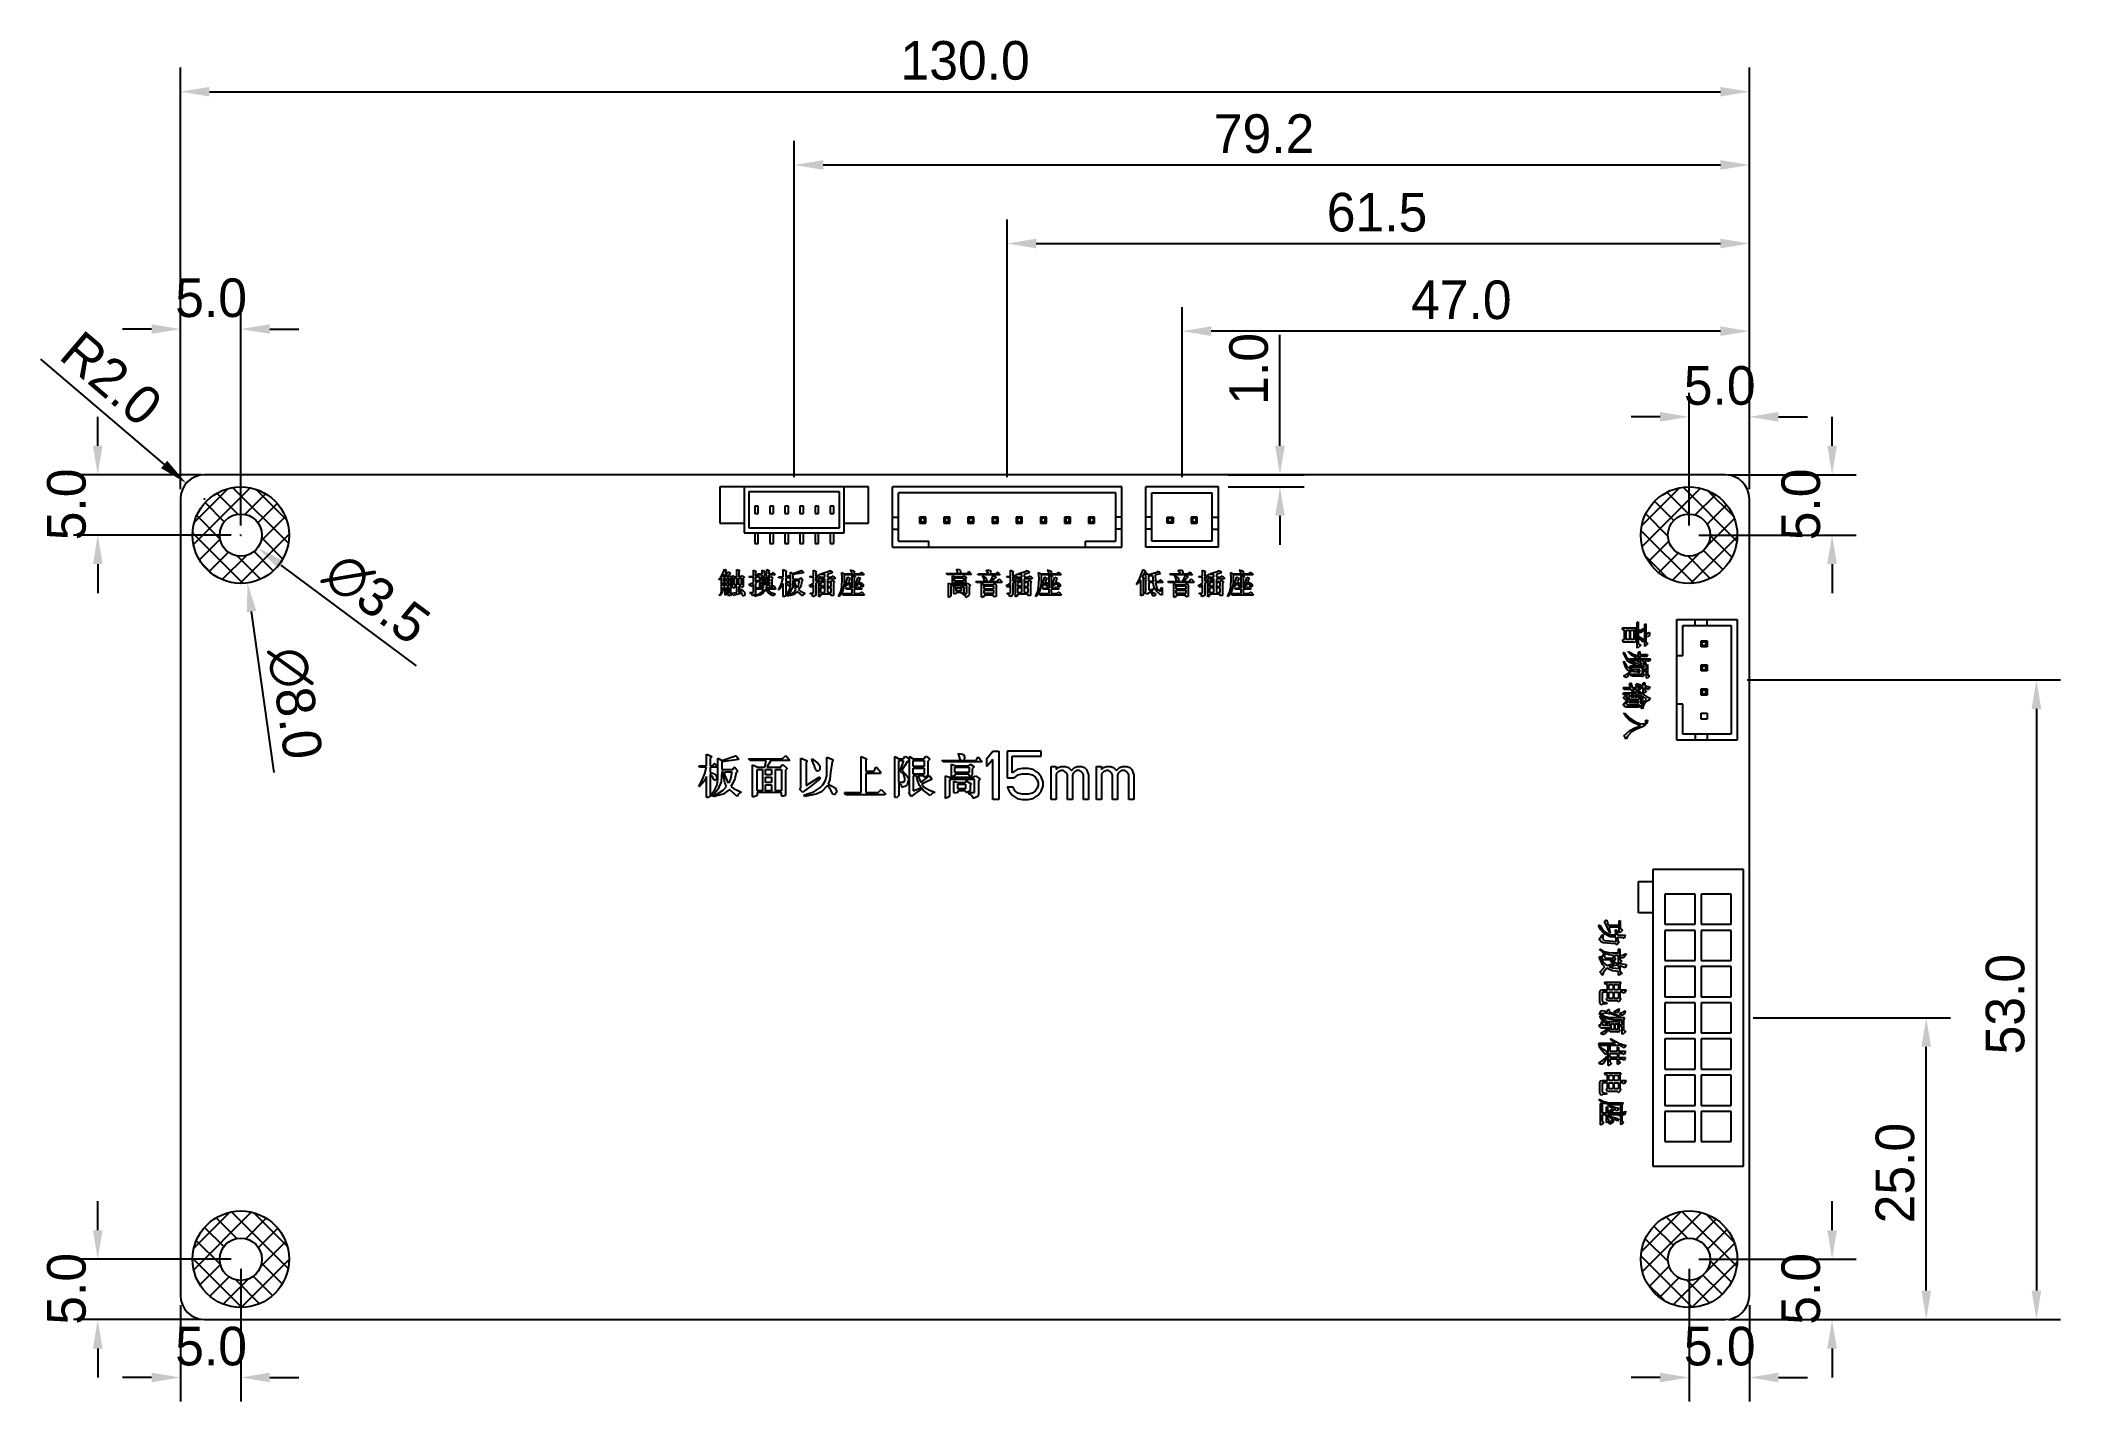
# Model space of a CAD drawing. Extents: x 207 to 375, y 69 to 182.
import ezdxf

# ---------------------------------------------------------------- set-up
doc = ezdxf.new("R2010")
doc.units = 0
doc.layers.get('0').update_dxf_attribs({"linetype": 'CONTINUOUS'})
doc.layers.get('DEFPOINTS').update_dxf_attribs({"linetype": 'CONTINUOUS'})
for name, color, linetype in [('01___PRT_ALL_DTM_PLN', 7, 'CONTINUOUS'), ('02___PRT_ALL_AXES', 7, 'CONTINUOUS'), ('03___PRT_ALL_CURVES', 7, 'CONTINUOUS')]:
    doc.layers.add(name, color=color, linetype=linetype)
doc.dimstyles.get("Standard").update_dxf_attribs({"dimscale": 0.4, "dimtxt": 8, "dimasz": 6, "dimexe": 5, "dimexo": 2, "dimgap": 2.5, "dimtad": 1, "dimzin": 4, "dimcen": 0.09, "dimclrd": 3, "dimclre": 3, "dimclrt": 3, "dimazin": 3, "dimtp": 0.01, "dimtm": 0.01, "dimtfac": 1, "dimtix": 1, "dimtofl": 0, "dimtmove": 0, "dimatfit": 3})

msp = doc.modelspace()

# ---------------------------------------------------------------- blocks, each defined once
blk = doc.blocks.new('*X57')
at = {"color": 0}
for p, q in [((220.1, 140.27), (224.8, 144.97)), ((220.17, 142.1), (222.97, 144.91)), ((223.79, 142.78), (222.05, 144.53)), ((227.97, 140.38), (223.35, 144.99)), ((224.37, 142.77), (226.08, 144.48)), ((227.83, 142.28), (225.26, 144.86)), ((340.1, 141.83), (343.24, 144.97)), ((340.14, 140.1), (344.97, 144.94)), ((343.99, 142.8), (342.18, 144.6)), ((347.99, 140.56), (343.53, 145.02)), ((344.53, 142.72), (346.21, 144.4)), ((347.71, 142.61), (345.59, 144.73)), ((222.3, 140.74), (220.37, 142.67)), ((222.66, 142.15), (221.07, 143.74)), ((225.44, 142.08), (227.04, 143.68)), ((225.71, 140.58), (227.72, 142.58)), ((342.28, 140.97), (340.44, 142.81)), ((342.76, 142.26), (341.17, 143.85)), ((345.53, 141.95), (347.14, 143.56)), ((345.57, 140.23), (347.78, 142.43)), ((224.22, 137.05), (220.03, 141.24)), ((220.59, 138.99), (222.31, 140.71)), ((223.95, 137.05), (228.02, 141.12)), ((227.5, 139.07), (225.76, 140.82)), ((344.41, 137.07), (340.04, 141.44)), ((344.16, 137.05), (348.02, 140.91)), ((347.58, 139.21), (345.77, 141.01)), ((221.4, 138.03), (223, 139.63)), ((222.49, 137.36), (224.5, 139.36)), ((225.65, 137.39), (223.71, 139.33)), ((226.72, 138.09), (225.12, 139.69)), ((342.25, 137.47), (340.44, 139.27)), ((340.67, 138.87), (342.35, 140.54)), ((341.51, 137.94), (343.12, 139.55)), ((342.64, 137.3), (344.85, 139.5)), ((345.79, 137.46), (343.95, 139.3)), ((346.82, 138.19), (345.23, 139.78)), ((221.73, 137.77), (220.75, 138.76)), ((220.12, 80.18), (224.89, 84.95)), ((220.13, 81.96), (223.11, 84.94)), ((223.7, 82.77), (221.98, 84.49)), ((227.95, 80.29), (223.26, 84.98)), ((224.45, 82.75), (226.14, 84.44)), ((227.88, 82.13), (225.11, 84.9)), ((340.08, 81.7), (343.37, 85)), ((340.16, 80.02), (345.06, 84.91)), ((342.71, 82.2), (341.12, 83.8)), ((343.89, 82.79), (342.12, 84.56)), ((347.98, 80.47), (343.44, 85.01)), ((344.61, 82.7), (346.27, 84.36)), ((347.78, 82.44), (345.42, 84.8)), ((222.33, 80.6), (220.34, 82.6)), ((222.62, 82.09), (221.02, 83.69)), ((225.49, 82.01), (227.09, 83.62)), ((225.66, 80.42), (227.75, 82.51)), ((342.29, 80.86), (340.4, 82.74)), ((345.33, 79.88), (347.8, 82.36)), ((345.56, 81.88), (347.18, 83.5)), ((224.12, 77.05), (220.03, 81.14)), ((220.63, 78.93), (222.33, 80.62)), ((224.06, 77.05), (228.02, 81.02)), ((227.46, 79.01), (225.75, 80.73)), ((344.32, 77.06), (340.04, 81.34)), ((340.71, 78.8), (342.38, 80.46)), ((344.27, 77.06), (348.02, 80.8)), ((347.54, 79.14), (345.77, 80.91)), ((221.46, 77.98), (223.06, 79.59)), ((222.56, 77.33), (224.66, 79.42)), ((225.57, 77.36), (223.58, 79.36)), ((226.66, 78.04), (225.06, 79.64)), ((342.02, 77.59), (340.56, 79.05)), ((341.57, 77.89), (343.19, 79.51)), ((342.72, 77.27), (345.19, 79.75)), ((345.72, 77.43), (343.83, 79.31)), ((346.77, 78.14), (345.18, 79.73))]:
    blk.add_line(p, q, dxfattribs=at)
blk = doc.blocks.new('*U58')
at = {"layer": '01___PRT_ALL_DTM_PLN', "color": 3}
blk.add_text('130.0', height=3.2, dxfattribs=at).set_placement((278.69, 178.79))
blk = doc.blocks.new('*D26')
at = {"layer": '01___PRT_ALL_DTM_PLN', "color": 3}
for p, q in [((219.03, 144.85), (219.03, 179.79)), ((349.03, 144.85), (349.03, 179.79)), ((221.43, 177.79), (346.63, 177.79))]:
    blk.add_line(p, q, dxfattribs=at)
for points in [[(221.43, 178.19), (221.43, 177.39), (219.03, 177.79)], [(346.63, 178.19), (346.63, 177.39), (349.03, 177.79)]]:
    blk.add_solid(points, dxfattribs=at)
at = {"layer": 'DEFPOINTS', "color": 0}
for p in [(349.03, 177.79), (219.03, 144.05), (349.03, 144.05)]:
    blk.add_point(p, dxfattribs=at)
blk.add_blockref('*U58', (0, 0))
blk = doc.blocks.new('*U59')
at = {"layer": '01___PRT_ALL_DTM_PLN', "color": 3}
blk.add_text('5.0', height=3.2, dxfattribs=at).set_placement((218.59, 159.12))
blk = doc.blocks.new('*D27')
at = {"layer": '01___PRT_ALL_DTM_PLN', "color": 3}
for p, q in [((219.03, 144.85), (219.03, 160.12)), ((224.03, 141.85), (224.03, 160.12)), ((216.63, 158.12), (214.23, 158.12)), ((226.43, 158.12), (228.83, 158.12))]:
    blk.add_line(p, q, dxfattribs=at)
for points in [[(216.63, 158.52), (216.63, 157.72), (219.03, 158.12)], [(226.43, 158.52), (226.43, 157.72), (224.03, 158.12)]]:
    blk.add_solid(points, dxfattribs=at)
at = {"layer": 'DEFPOINTS', "color": 0}
for p in [(224.03, 158.12), (219.03, 144.05), (224.03, 141.05)]:
    blk.add_point(p, dxfattribs=at)
blk.add_blockref('*U59', (0, 0))
blk = doc.blocks.new('*U60')
at = {"layer": '01___PRT_ALL_DTM_PLN', "color": 3}
blk.add_text('5.0', height=3.2, rotation=90, dxfattribs=at).set_placement((211.17, 140.62))
blk = doc.blocks.new('*D28')
at = {"layer": '01___PRT_ALL_DTM_PLN', "color": 3}
for p, q in [((212.17, 148.45), (212.17, 150.85)), ((220.76, 146.05), (210.17, 146.05)), ((223.23, 141.05), (210.17, 141.05)), ((212.17, 138.65), (212.17, 136.25))]:
    blk.add_line(p, q, dxfattribs=at)
for points in [[(211.77, 148.45), (212.57, 148.45), (212.17, 146.05)], [(211.77, 138.65), (212.57, 138.65), (212.17, 141.05)]]:
    blk.add_solid(points, dxfattribs=at)
at = {"layer": 'DEFPOINTS', "color": 0}
for p in [(221.56, 146.05), (212.17, 141.05), (224.03, 141.05)]:
    blk.add_point(p, dxfattribs=at)
blk.add_blockref('*U60', (0, 0))
blk = doc.blocks.new('*U61')
at = {"layer": '01___PRT_ALL_DTM_PLN', "color": 3}
blk.add_text('5.0', height=3.2, dxfattribs=at).set_placement((218.59, 72.25))
blk = doc.blocks.new('*D20')
at = {"layer": '01___PRT_ALL_DTM_PLN', "color": 3}
for p, q in [((224.03, 80.25), (224.03, 69.25)), ((219.03, 77.25), (219.03, 69.25)), ((216.63, 71.25), (214.23, 71.25)), ((226.43, 71.25), (228.83, 71.25))]:
    blk.add_line(p, q, dxfattribs=at)
for points in [[(216.63, 71.65), (216.63, 70.85), (219.03, 71.25)], [(226.43, 71.65), (226.43, 70.85), (224.03, 71.25)]]:
    blk.add_solid(points, dxfattribs=at)
at = {"layer": 'DEFPOINTS', "color": 0}
for p in [(224.03, 81.05), (219.03, 78.05), (224.03, 71.25)]:
    blk.add_point(p, dxfattribs=at)
blk.add_blockref('*U61', (0, 0))
blk = doc.blocks.new('*U62')
at = {"layer": '01___PRT_ALL_DTM_PLN', "color": 3}
blk.add_text('5.0', height=3.2, rotation=90, dxfattribs=at).set_placement((211.17, 75.62))
blk = doc.blocks.new('*D21')
at = {"layer": '01___PRT_ALL_DTM_PLN', "color": 3}
for p, q in [((212.17, 83.45), (212.17, 85.85)), ((223.23, 81.05), (210.17, 81.05)), ((220.76, 76.05), (210.17, 76.05)), ((212.17, 73.65), (212.17, 71.25))]:
    blk.add_line(p, q, dxfattribs=at)
for points in [[(211.77, 83.45), (212.57, 83.45), (212.17, 81.05)], [(211.77, 73.65), (212.57, 73.65), (212.17, 76.05)]]:
    blk.add_solid(points, dxfattribs=at)
at = {"layer": 'DEFPOINTS', "color": 0}
for p in [(212.17, 81.05), (224.03, 81.05), (221.56, 76.05)]:
    blk.add_point(p, dxfattribs=at)
blk.add_blockref('*U62', (0, 0))
blk = doc.blocks.new('*U63')
at = {"layer": '01___PRT_ALL_DTM_PLN', "color": 3}
blk.add_text('5.0', height=3.2, dxfattribs=at).set_placement((343.59, 151.85))
blk = doc.blocks.new('*D22')
at = {"layer": '01___PRT_ALL_DTM_PLN', "color": 3}
for p, q in [((344.03, 141.85), (344.03, 152.85)), ((349.03, 144.85), (349.03, 152.85)), ((341.63, 150.85), (339.23, 150.85)), ((351.43, 150.85), (353.83, 150.85))]:
    blk.add_line(p, q, dxfattribs=at)
for points in [[(341.63, 151.25), (341.63, 150.45), (344.03, 150.85)], [(351.43, 151.25), (351.43, 150.45), (349.03, 150.85)]]:
    blk.add_solid(points, dxfattribs=at)
at = {"layer": 'DEFPOINTS', "color": 0}
for p in [(344.03, 150.85), (349.03, 144.05), (344.03, 141.05)]:
    blk.add_point(p, dxfattribs=at)
blk.add_blockref('*U63', (0, 0))
blk = doc.blocks.new('*U64')
at = {"layer": '01___PRT_ALL_DTM_PLN', "color": 3}
blk.add_text('5.0', height=3.2, rotation=90, dxfattribs=at).set_placement((354.88, 140.62))
blk = doc.blocks.new('*D23')
at = {"layer": '01___PRT_ALL_DTM_PLN', "color": 3}
for p, q in [((355.88, 148.45), (355.88, 150.85)), ((347.29, 146.05), (357.88, 146.05)), ((344.83, 141.05), (357.88, 141.05)), ((355.88, 138.65), (355.88, 136.25))]:
    blk.add_line(p, q, dxfattribs=at)
for points in [[(355.48, 148.45), (356.28, 148.45), (355.88, 146.05)], [(355.48, 138.65), (356.28, 138.65), (355.88, 141.05)]]:
    blk.add_solid(points, dxfattribs=at)
at = {"layer": 'DEFPOINTS', "color": 0}
for p in [(346.49, 146.05), (344.03, 141.05), (355.88, 141.05)]:
    blk.add_point(p, dxfattribs=at)
blk.add_blockref('*U64', (0, 0))
blk = doc.blocks.new('*U65')
at = {"layer": '01___PRT_ALL_DTM_PLN', "color": 3}
blk.add_text('5.0', height=3.2, dxfattribs=at).set_placement((343.59, 72.25))
blk = doc.blocks.new('*D24')
at = {"layer": '01___PRT_ALL_DTM_PLN', "color": 3}
for p, q in [((344.03, 80.25), (344.03, 69.25)), ((349.03, 77.25), (349.03, 69.25)), ((341.63, 71.25), (339.23, 71.25)), ((351.43, 71.25), (353.83, 71.25))]:
    blk.add_line(p, q, dxfattribs=at)
for points in [[(341.63, 71.65), (341.63, 70.85), (344.03, 71.25)], [(351.43, 71.65), (351.43, 70.85), (349.03, 71.25)]]:
    blk.add_solid(points, dxfattribs=at)
at = {"layer": 'DEFPOINTS', "color": 0}
for p in [(344.03, 81.05), (349.03, 78.05), (344.03, 71.25)]:
    blk.add_point(p, dxfattribs=at)
blk.add_blockref('*U65', (0, 0))
blk = doc.blocks.new('*U66')
at = {"layer": '01___PRT_ALL_DTM_PLN', "color": 3}
blk.add_text('5.0', height=3.2, rotation=90, dxfattribs=at).set_placement((354.88, 75.62))
blk = doc.blocks.new('*D25')
at = {"layer": '01___PRT_ALL_DTM_PLN', "color": 3}
for p, q in [((355.88, 83.45), (355.88, 85.85)), ((344.83, 81.05), (357.88, 81.05)), ((347.29, 76.05), (357.88, 76.05)), ((355.88, 73.65), (355.88, 71.25))]:
    blk.add_line(p, q, dxfattribs=at)
for points in [[(355.48, 83.45), (356.28, 83.45), (355.88, 81.05)], [(355.48, 73.65), (356.28, 73.65), (355.88, 76.05)]]:
    blk.add_solid(points, dxfattribs=at)
at = {"layer": 'DEFPOINTS', "color": 0}
for p in [(344.03, 81.05), (355.88, 81.05), (346.49, 76.05)]:
    blk.add_point(p, dxfattribs=at)
blk.add_blockref('*U66', (0, 0))
blk = doc.blocks.new('*U74')
at = {"layer": '01___PRT_ALL_DTM_PLN', "color": 3}
blk.add_text('R2.0', height=3.2, rotation=319.5961, dxfattribs=at).set_placement((208.83, 155.74))
blk = doc.blocks.new('*D29')
at = {"layer": '01___PRT_ALL_DTM_PLN', "color": 3}
for p, q in [((207.42, 155.63), (217.67, 146.9)), ((220.99, 144.05), (221.06, 144.05)), ((221.03, 144.01), (221.03, 144.09))]:
    blk.add_line(p, q, dxfattribs=at)
blk.add_solid([(217.93, 147.21), (217.42, 146.6), (219.5, 145.35)], dxfattribs=at)
at = {"layer": 'DEFPOINTS', "color": 0}
for p in [(219.5, 145.35), (221.03, 144.05)]:
    blk.add_point(p, dxfattribs=at)
blk.add_blockref('*U74', (0, 0))
blk = doc.blocks.new('*U67')
at = {"layer": '01___PRT_ALL_DTM_PLN', "color": 3}
blk.add_text('47.0', height=3.2, dxfattribs=at).set_placement((320.99, 158.95))
blk = doc.blocks.new('*D30')
at = {"layer": '01___PRT_ALL_DTM_PLN', "color": 3}
for p, q in [((302.03, 145.85), (302.03, 159.95)), ((349.03, 144.85), (349.03, 159.95)), ((346.63, 157.95), (304.43, 157.95))]:
    blk.add_line(p, q, dxfattribs=at)
for points in [[(304.43, 158.35), (304.43, 157.55), (302.03, 157.95)], [(346.63, 158.35), (346.63, 157.55), (349.03, 157.95)]]:
    blk.add_solid(points, dxfattribs=at)
at = {"layer": 'DEFPOINTS', "color": 0}
for p in [(302.03, 157.95), (302.03, 145.05), (349.03, 144.05)]:
    blk.add_point(p, dxfattribs=at)
blk.add_blockref('*U67', (0, 0))
blk = doc.blocks.new('*U68')
at = {"layer": '01___PRT_ALL_DTM_PLN', "color": 3}
blk.add_text('61.5', height=3.2, dxfattribs=at).set_placement((314.01, 166.21))
blk = doc.blocks.new('*D31')
at = {"layer": '01___PRT_ALL_DTM_PLN', "color": 3}
for p, q in [((287.53, 145.85), (287.53, 167.21)), ((349.03, 144.85), (349.03, 167.21)), ((289.93, 165.21), (346.63, 165.21))]:
    blk.add_line(p, q, dxfattribs=at)
for points in [[(289.93, 165.61), (289.93, 164.81), (287.53, 165.21)], [(346.63, 165.61), (346.63, 164.81), (349.03, 165.21)]]:
    blk.add_solid(points, dxfattribs=at)
at = {"layer": 'DEFPOINTS', "color": 0}
for p in [(349.03, 165.21), (287.53, 145.05), (349.03, 144.05)]:
    blk.add_point(p, dxfattribs=at)
blk.add_blockref('*U68', (0, 0))
blk = doc.blocks.new('*U69')
at = {"layer": '01___PRT_ALL_DTM_PLN', "color": 3}
blk.add_text('79.2', height=3.2, dxfattribs=at).set_placement((304.65, 172.72))
blk = doc.blocks.new('*D32')
at = {"layer": '01___PRT_ALL_DTM_PLN', "color": 3}
for p, q in [((269.88, 145.85), (269.88, 173.72)), ((349.03, 144.85), (349.03, 173.72)), ((272.28, 171.72), (346.63, 171.72))]:
    blk.add_line(p, q, dxfattribs=at)
for points in [[(272.28, 172.12), (272.28, 171.32), (269.88, 171.72)], [(346.63, 172.12), (346.63, 171.32), (349.03, 171.72)]]:
    blk.add_solid(points, dxfattribs=at)
at = {"layer": 'DEFPOINTS', "color": 0}
for p in [(349.03, 171.72), (269.88, 145.05), (349.03, 144.05)]:
    blk.add_point(p, dxfattribs=at)
blk.add_blockref('*U69', (0, 0))
blk = doc.blocks.new('*U70')
at = {"layer": '01___PRT_ALL_DTM_PLN', "color": 3}
blk.add_text('1.0', height=3.2, rotation=90, dxfattribs=at).set_placement((309.13, 151.85))
blk = doc.blocks.new('*D33')
at = {"layer": '01___PRT_ALL_DTM_PLN', "color": 3}
for p, q in [((310.13, 148.45), (310.13, 157.65)), ((305.83, 146.05), (312.13, 146.05)), ((305.83, 145.05), (312.13, 145.05)), ((310.13, 142.65), (310.13, 140.25))]:
    blk.add_line(p, q, dxfattribs=at)
for points in [[(309.73, 148.45), (310.53, 148.45), (310.13, 146.05)], [(309.73, 142.65), (310.53, 142.65), (310.13, 145.05)]]:
    blk.add_solid(points, dxfattribs=at)
at = {"layer": 'DEFPOINTS', "color": 0}
for p in [(305.03, 146.05), (310.13, 146.05), (305.03, 145.05)]:
    blk.add_point(p, dxfattribs=at)
blk.add_blockref('*U70', (0, 0))
blk = doc.blocks.new('*U75')
at = {"layer": '01___PRT_ALL_DTM_PLN', "color": 3}
blk.add_text('∅3.5', height=3.2, rotation=323.3779, dxfattribs=at).set_placement((230.68, 137.35))
blk = doc.blocks.new('*D34')
at = {"layer": '01___PRT_ALL_DTM_PLN', "color": 3}
for p, q in [((223.99, 141.05), (224.06, 141.05)), ((224.03, 141.01), (224.03, 141.09)), ((238.59, 130.22), (227.36, 138.57))]:
    blk.add_line(p, q, dxfattribs=at)
blk.add_solid([(227.59, 138.89), (227.12, 138.25), (225.43, 140.01)], dxfattribs=at)
at = {"layer": 'DEFPOINTS', "color": 0}
for p in [(222.62, 142.09), (225.43, 140.01)]:
    blk.add_point(p, dxfattribs=at)
blk.add_blockref('*U75', (0, 0))
blk = doc.blocks.new('*U73')
at = {"layer": '01___PRT_ALL_DTM_PLN', "color": 3}
blk.add_text('∅8.0', height=3.2, rotation=277.9962, dxfattribs=at).set_placement((226.38, 131.48))
blk = doc.blocks.new('*D35')
at = {"layer": '01___PRT_ALL_DTM_PLN', "color": 3}
for p, q in [((223.99, 141.05), (224.06, 141.05)), ((224.03, 141.01), (224.03, 141.09)), ((226.79, 121.38), (224.92, 134.71))]:
    blk.add_line(p, q, dxfattribs=at)
blk.add_solid([(225.31, 134.77), (224.52, 134.66), (224.58, 137.09)], dxfattribs=at)
at = {"layer": 'DEFPOINTS', "color": 0}
for p in [(223.47, 145.01), (224.58, 137.09)]:
    blk.add_point(p, dxfattribs=at)
blk.add_blockref('*U73', (0, 0))
blk = doc.blocks.new('*U71')
at = {"layer": '01___PRT_ALL_DTM_PLN', "color": 3}
blk.add_text('25.0', height=3.2, rotation=90, dxfattribs=at).set_placement((362.68, 84.02))
blk = doc.blocks.new('*D36')
at = {"layer": '01___PRT_ALL_DTM_PLN', "color": 3}
for p, q in [((349.33, 101.05), (365.68, 101.05)), ((363.68, 78.45), (363.68, 98.65)), ((348.09, 76.05), (365.68, 76.05))]:
    blk.add_line(p, q, dxfattribs=at)
for points in [[(363.28, 98.65), (364.08, 98.65), (363.68, 101.05)], [(363.28, 78.45), (364.08, 78.45), (363.68, 76.05)]]:
    blk.add_solid(points, dxfattribs=at)
at = {"layer": 'DEFPOINTS', "color": 0}
for p in [(348.53, 101.05), (363.68, 101.05), (347.29, 76.05)]:
    blk.add_point(p, dxfattribs=at)
blk.add_blockref('*U71', (0, 0))
blk = doc.blocks.new('*U72')
at = {"layer": '01___PRT_ALL_DTM_PLN', "color": 3}
blk.add_text('53.0', height=3.2, rotation=90, dxfattribs=at).set_placement((371.81, 98.02))
blk = doc.blocks.new('*D37')
at = {"layer": '01___PRT_ALL_DTM_PLN', "color": 3}
for p, q in [((348.83, 129.05), (374.81, 129.05)), ((372.81, 126.65), (372.81, 78.45)), ((347.83, 76.05), (374.81, 76.05))]:
    blk.add_line(p, q, dxfattribs=at)
for points in [[(372.41, 126.65), (373.21, 126.65), (372.81, 129.05)], [(372.41, 78.45), (373.21, 78.45), (372.81, 76.05)]]:
    blk.add_solid(points, dxfattribs=at)
at = {"layer": 'DEFPOINTS', "color": 0}
for p in [(348.03, 129.05), (347.03, 76.05), (372.81, 76.05)]:
    blk.add_point(p, dxfattribs=at)
blk.add_blockref('*U72', (0, 0))

# ---------------------------------------------------------------- dimensions: what is measured, and where the dimension line sits
at = {"layer": '01___PRT_ALL_DTM_PLN', "color": 3}
for base, p1, p2, picture, middle in [((349.025, 177.795), (219.025, 144.049), (349.025, 144.049), '*D26', (284.025, 180.395)), ((349.025, 171.719), (269.875, 145.049), (349.025, 144.049), '*D32', (309.45, 174.319)), ((349.025, 165.214), (287.525, 145.049), (349.025, 144.049), '*D31', (318.275, 167.814)), ((302.025, 157.954), (349.025, 144.049), (302.025, 145.049), '*D30', (325.525, 160.554)), ((224.025, 71.252), (219.025, 78.049), (224.025, 81.049), '*D20', (221.525, 73.852))]:
    dim = msp.add_linear_dim(base=base, p1=p1, p2=p2, dimstyle='Standard', dxfattribs=at)
    dim.commit()
    dim.dimension.update_dxf_attribs({"geometry": picture, "text_midpoint": middle})
dim = msp.add_linear_dim(base=(224.025, 158.125), p1=(219.025, 144.049), p2=(224.025, 141.049), dimstyle='Standard', dxfattribs=at)
dim.commit()
dim.dimension.update_dxf_attribs({"geometry": '*D27', "text_midpoint": (221.525, 158.125), "dimtype": 128})
dim = msp.add_radius_dim(center=(221.025, 144.049), mpoint=(219.502, 145.346), dimstyle='Standard', dxfattribs=at)
dim.commit()
dim.dimension.update_dxf_attribs({"geometry": '*D29', "text_midpoint": (213.319, 154.023)})
dim = msp.add_linear_dim(base=(310.126, 146.049), p1=(305.025, 145.049), p2=(305.025, 146.049), angle=90, dimstyle='Standard', dxfattribs=at)
dim.commit()
dim.dimension.update_dxf_attribs({"geometry": '*D33', "text_midpoint": (310.126, 154.249), "dimtype": 128})
for base, p1, p2, angle, picture, middle in [((344.025, 150.847), (349.025, 144.049), (344.025, 141.049), 180, '*D22', (346.525, 153.447)), ((212.165, 141.049), (221.561, 146.049), (224.025, 141.049), 90, '*D28', (209.565, 143.549)), ((355.885, 141.049), (346.489, 146.049), (344.025, 141.049), 90, '*D23', (353.285, 143.549)), ((372.813, 76.049), (348.025, 129.049), (347.025, 76.049), 90, '*D37', (370.213, 102.549)), ((363.681, 101.049), (347.289, 76.049), (348.525, 101.049), 90, '*D36', (361.081, 88.549)), ((212.165, 81.049), (221.561, 76.049), (224.025, 81.049), 270, '*D21', (209.565, 78.549)), ((355.885, 81.049), (346.489, 76.049), (344.025, 81.049), 270, '*D25', (353.285, 78.549)), ((344.025, 71.252), (349.025, 78.049), (344.025, 81.049), 180, '*D24', (346.525, 73.852))]:
    dim = msp.add_linear_dim(base=base, p1=p1, p2=p2, angle=angle, dimstyle='Standard', dxfattribs=at)
    dim.commit()
    dim.dimension.update_dxf_attribs({"geometry": picture, "text_midpoint": middle})
for p1, p2, picture, middle in [((223.469, 145.01), (224.582, 137.088), '*D35', (228.594, 127.217)), ((222.621, 142.093), (225.43, 140.005), '*D34', (235.488, 135.769))]:
    dim = msp.add_diameter_dim_2p(p1=p1, p2=p2, dimstyle='Standard', dxfattribs=at)
    dim.commit()
    dim.dimension.update_dxf_attribs({"geometry": picture, "text_midpoint": middle})

# ---------------------------------------------------------------- linework, layer by layer
at = {"color": 7, "linetype": 'CONTINUOUS'}
for p, q in [((347.025, 146.049), (221.025, 146.049)), ((219.025, 144.049), (219.025, 78.049)), ((263.725, 145.049), (263.725, 142.049)), ((276.025, 145.049), (263.725, 145.049)), ((265.725, 145.049), (265.725, 141.249)), ((266.125, 144.649), (266.125, 141.649)), ((273.625, 144.649), (266.125, 144.649)), ((273.625, 141.649), (273.625, 144.649)), ((274.025, 141.249), (274.025, 145.049)), ((276.025, 142.049), (276.025, 145.049)), ((278.025, 140.049), (278.025, 145.049)), ((297.025, 145.049), (278.025, 145.049)), ((278.525, 140.549), (278.525, 144.549)), ((296.525, 144.549), (278.525, 144.549)), ((296.525, 140.549), (296.525, 144.549)), ((297.025, 140.049), (297.025, 145.049)), ((299.025, 140.049), (299.025, 145.049)), ((305.025, 145.049), (299.025, 145.049)), ((299.525, 140.549), (299.525, 144.549)), ((299.525, 144.549), (304.525, 144.549)), ((304.525, 140.549), (304.525, 144.549)), ((305.025, 140.049), (305.025, 145.049)), ((349.025, 78.049), (349.025, 144.049)), ((266.605, 143.449), (266.605, 142.849)), ((266.905, 143.449), (266.605, 143.449)), ((266.605, 142.849), (266.905, 142.849)), ((266.905, 142.849), (266.905, 143.449)), ((267.855, 143.449), (267.855, 142.849)), ((268.155, 143.449), (267.855, 143.449)), ((267.855, 142.849), (268.155, 142.849)), ((268.155, 142.849), (268.155, 143.449)), ((269.105, 143.449), (269.105, 142.849)), ((269.405, 143.449), (269.105, 143.449)), ((269.105, 142.849), (269.405, 142.849)), ((269.405, 142.849), (269.405, 143.449)), ((270.355, 143.449), (270.355, 142.849)), ((270.655, 143.449), (270.355, 143.449)), ((270.355, 142.849), (270.655, 142.849)), ((270.655, 142.849), (270.655, 143.449)), ((271.605, 143.449), (271.605, 142.849)), ((271.905, 143.449), (271.605, 143.449)), ((271.605, 142.849), (271.905, 142.849)), ((271.905, 142.849), (271.905, 143.449)), ((272.855, 143.449), (272.855, 142.849)), ((273.155, 143.449), (272.855, 143.449)), ((272.855, 142.849), (273.155, 142.849)), ((273.155, 142.849), (273.155, 143.449)), ((278.025, 142.549), (278.525, 142.549)), ((280.275, 142.549), (280.275, 142.049)), ((280.275, 142.549), (280.375, 142.449)), ((280.775, 142.549), (280.275, 142.549)), ((280.375, 142.449), (280.375, 142.149)), ((280.675, 142.449), (280.375, 142.449)), ((280.775, 142.549), (280.675, 142.449)), ((280.675, 142.149), (280.675, 142.449)), ((280.775, 142.049), (280.775, 142.549)), ((282.275, 142.549), (282.275, 142.049)), ((282.275, 142.549), (282.375, 142.449)), ((282.775, 142.549), (282.275, 142.549)), ((282.375, 142.449), (282.375, 142.149)), ((282.675, 142.449), (282.375, 142.449)), ((282.775, 142.549), (282.675, 142.449)), ((282.675, 142.149), (282.675, 142.449)), ((282.775, 142.049), (282.775, 142.549)), ((284.275, 142.549), (284.275, 142.049)), ((284.275, 142.549), (284.375, 142.449)), ((284.775, 142.549), (284.275, 142.549)), ((284.375, 142.449), (284.375, 142.149)), ((284.675, 142.449), (284.375, 142.449)), ((284.775, 142.549), (284.675, 142.449)), ((284.675, 142.149), (284.675, 142.449)), ((284.775, 142.049), (284.775, 142.549)), ((286.275, 142.549), (286.275, 142.049)), ((286.275, 142.549), (286.375, 142.449)), ((286.775, 142.549), (286.275, 142.549)), ((286.375, 142.449), (286.375, 142.149)), ((286.675, 142.449), (286.375, 142.449)), ((286.775, 142.549), (286.675, 142.449)), ((286.675, 142.149), (286.675, 142.449)), ((286.775, 142.049), (286.775, 142.549)), ((288.275, 142.549), (288.275, 142.049)), ((288.275, 142.549), (288.375, 142.449)), ((288.775, 142.549), (288.275, 142.549)), ((288.375, 142.449), (288.375, 142.149)), ((288.675, 142.449), (288.375, 142.449)), ((288.775, 142.549), (288.675, 142.449)), ((288.675, 142.149), (288.675, 142.449)), ((288.775, 142.049), (288.775, 142.549)), ((290.275, 142.549), (290.275, 142.049)), ((290.275, 142.549), (290.375, 142.449)), ((290.775, 142.549), (290.275, 142.549)), ((290.375, 142.449), (290.375, 142.149)), ((290.675, 142.449), (290.375, 142.449)), ((290.775, 142.549), (290.675, 142.449)), ((290.675, 142.149), (290.675, 142.449)), ((290.775, 142.049), (290.775, 142.549)), ((292.275, 142.549), (292.275, 142.049)), ((292.275, 142.549), (292.375, 142.449)), ((292.775, 142.549), (292.275, 142.549)), ((292.375, 142.449), (292.375, 142.149)), ((292.675, 142.449), (292.375, 142.449)), ((292.775, 142.549), (292.675, 142.449)), ((292.675, 142.149), (292.675, 142.449)), ((292.775, 142.049), (292.775, 142.549)), ((294.275, 142.549), (294.275, 142.049)), ((294.275, 142.549), (294.375, 142.449)), ((294.775, 142.549), (294.275, 142.549)), ((294.375, 142.449), (294.375, 142.149)), ((294.675, 142.449), (294.375, 142.449)), ((294.775, 142.549), (294.675, 142.449)), ((294.675, 142.149), (294.675, 142.449)), ((294.775, 142.049), (294.775, 142.549)), ((297.025, 142.549), (296.525, 142.549)), ((299.525, 142.549), (299.025, 142.549)), ((300.775, 142.049), (300.775, 142.549)), ((300.775, 142.549), (301.275, 142.549)), ((300.875, 142.449), (300.775, 142.549)), ((300.875, 142.149), (300.875, 142.449)), ((300.875, 142.449), (301.175, 142.449)), ((301.175, 142.449), (301.275, 142.549)), ((301.175, 142.449), (301.175, 142.149)), ((301.275, 142.549), (301.275, 142.049)), ((302.775, 142.549), (302.775, 142.049)), ((303.275, 142.549), (302.775, 142.549)), ((302.875, 142.449), (302.775, 142.549)), ((302.875, 142.449), (302.875, 142.149)), ((303.175, 142.449), (302.875, 142.449)), ((303.175, 142.449), (303.275, 142.549)), ((303.175, 142.149), (303.175, 142.449)), ((303.275, 142.049), (303.275, 142.549)), ((304.525, 142.549), (305.025, 142.549)), ((263.725, 142.049), (265.725, 142.049)), ((265.725, 141.249), (274.025, 141.249)), ((266.125, 141.649), (273.625, 141.649)), ((266.605, 141.249), (266.605, 140.349)), ((266.905, 140.349), (266.905, 141.249)), ((267.855, 141.249), (267.855, 140.349)), ((268.155, 140.349), (268.155, 141.249)), ((269.105, 141.249), (269.105, 140.349)), ((269.405, 140.349), (269.405, 141.249)), ((270.355, 141.249), (270.355, 140.349)), ((270.655, 140.349), (270.655, 141.249)), ((271.605, 141.249), (271.605, 140.349)), ((271.905, 140.349), (271.905, 141.249)), ((272.855, 141.249), (272.855, 140.349)), ((273.155, 140.349), (273.155, 141.249)), ((274.025, 142.049), (276.025, 142.049)), ((278.025, 141.549), (278.525, 141.549)), ((280.275, 142.049), (280.375, 142.149)), ((280.275, 142.049), (280.775, 142.049)), ((280.375, 142.149), (280.675, 142.149)), ((280.775, 142.049), (280.675, 142.149)), ((282.275, 142.049), (282.375, 142.149)), ((282.275, 142.049), (282.775, 142.049)), ((282.375, 142.149), (282.675, 142.149)), ((282.775, 142.049), (282.675, 142.149)), ((284.275, 142.049), (284.375, 142.149)), ((284.275, 142.049), (284.775, 142.049)), ((284.375, 142.149), (284.675, 142.149)), ((284.775, 142.049), (284.675, 142.149)), ((286.275, 142.049), (286.375, 142.149)), ((286.275, 142.049), (286.775, 142.049)), ((286.375, 142.149), (286.675, 142.149)), ((286.775, 142.049), (286.675, 142.149)), ((288.275, 142.049), (288.375, 142.149)), ((288.275, 142.049), (288.775, 142.049)), ((288.375, 142.149), (288.675, 142.149)), ((288.775, 142.049), (288.675, 142.149)), ((290.275, 142.049), (290.375, 142.149)), ((290.275, 142.049), (290.775, 142.049)), ((290.375, 142.149), (290.675, 142.149)), ((290.775, 142.049), (290.675, 142.149)), ((292.275, 142.049), (292.375, 142.149)), ((292.275, 142.049), (292.775, 142.049)), ((292.375, 142.149), (292.675, 142.149)), ((292.775, 142.049), (292.675, 142.149)), ((294.275, 142.049), (294.375, 142.149)), ((294.275, 142.049), (294.775, 142.049)), ((294.375, 142.149), (294.675, 142.149)), ((294.775, 142.049), (294.675, 142.149)), ((297.025, 141.549), (296.525, 141.549)), ((299.525, 141.549), (299.025, 141.549)), ((300.875, 142.149), (300.775, 142.049)), ((301.275, 142.049), (300.775, 142.049)), ((301.175, 142.149), (300.875, 142.149)), ((301.175, 142.149), (301.275, 142.049)), ((302.875, 142.149), (302.775, 142.049)), ((302.775, 142.049), (303.275, 142.049)), ((302.875, 142.149), (303.175, 142.149)), ((303.175, 142.149), (303.275, 142.049)), ((304.525, 141.549), (305.025, 141.549)), ((266.605, 140.349), (266.905, 140.349)), ((267.855, 140.349), (268.155, 140.349)), ((269.105, 140.349), (269.405, 140.349)), ((270.355, 140.349), (270.655, 140.349)), ((271.605, 140.349), (271.905, 140.349)), ((272.855, 140.349), (273.155, 140.349)), ((278.025, 140.049), (297.025, 140.049)), ((278.525, 140.549), (281.025, 140.549)), ((281.025, 140.049), (281.025, 140.549)), ((294.025, 140.049), (294.025, 140.549)), ((294.025, 140.549), (296.525, 140.549)), ((305.025, 140.049), (299.025, 140.049)), ((304.525, 140.549), (299.525, 140.549)), ((343.025, 134.049), (348.025, 134.049)), ((343.025, 124.049), (343.025, 134.049)), ((344.525, 133.549), (344.525, 134.049)), ((345.525, 133.549), (345.525, 134.049)), ((348.025, 134.049), (348.025, 124.049)), ((343.525, 133.549), (347.525, 133.549)), ((343.525, 131.049), (343.525, 133.549)), ((345.025, 132.299), (345.525, 132.299)), ((345.125, 132.199), (345.025, 132.299)), ((345.025, 131.799), (345.025, 132.299)), ((345.425, 132.199), (345.525, 132.299)), ((345.525, 132.299), (345.525, 131.799)), ((347.525, 133.549), (347.525, 124.549)), ((343.525, 131.049), (343.025, 131.049)), ((345.125, 131.899), (345.025, 131.799)), ((345.525, 131.799), (345.025, 131.799)), ((345.125, 132.199), (345.425, 132.199)), ((345.125, 131.899), (345.125, 132.199)), ((345.425, 131.899), (345.125, 131.899)), ((345.425, 132.199), (345.425, 131.899)), ((345.425, 131.899), (345.525, 131.799)), ((345.025, 130.299), (345.525, 130.299)), ((345.125, 130.199), (345.025, 130.299)), ((345.025, 129.799), (345.025, 130.299)), ((345.125, 129.899), (345.025, 129.799)), ((345.525, 129.799), (345.025, 129.799)), ((345.125, 130.199), (345.425, 130.199)), ((345.125, 129.899), (345.125, 130.199)), ((345.425, 129.899), (345.125, 129.899)), ((345.425, 130.199), (345.525, 130.299)), ((345.425, 130.199), (345.425, 129.899)), ((345.425, 129.899), (345.525, 129.799)), ((345.525, 130.299), (345.525, 129.799)), ((345.025, 128.299), (345.525, 128.299)), ((345.125, 128.199), (345.025, 128.299)), ((345.025, 127.799), (345.025, 128.299)), ((345.125, 127.899), (345.025, 127.799)), ((345.525, 127.799), (345.025, 127.799)), ((345.125, 128.199), (345.425, 128.199)), ((345.125, 127.899), (345.125, 128.199)), ((345.425, 127.899), (345.125, 127.899)), ((345.425, 128.199), (345.525, 128.299)), ((345.425, 128.199), (345.425, 127.899)), ((345.425, 127.899), (345.525, 127.799)), ((345.525, 128.299), (345.525, 127.799)), ((343.525, 127.049), (343.025, 127.049)), ((343.525, 124.549), (343.525, 127.049)), ((345.025, 126.299), (345.525, 126.299)), ((345.025, 125.799), (345.025, 126.299)), ((345.525, 125.799), (345.025, 125.799)), ((345.525, 126.299), (345.525, 125.799)), ((348.025, 124.049), (343.025, 124.049)), ((347.525, 124.549), (343.525, 124.549)), ((344.525, 124.549), (344.525, 124.049)), ((345.525, 124.549), (345.525, 124.049)), ((339.825, 112.349), (341.025, 112.349)), ((339.825, 109.749), (339.825, 112.349)), ((348.525, 113.349), (341.025, 113.349)), ((341.025, 113.349), (341.025, 88.749)), ((348.525, 88.749), (348.525, 113.349)), ((344.525, 111.299), (342.025, 111.299)), ((342.025, 111.299), (342.025, 108.799)), ((344.525, 108.799), (344.525, 111.299)), ((347.525, 111.299), (345.025, 111.299)), ((345.025, 111.299), (345.025, 108.799)), ((347.525, 108.799), (347.525, 111.299)), ((341.025, 109.749), (339.825, 109.749)), ((342.025, 108.799), (344.525, 108.799)), ((344.525, 108.299), (342.025, 108.299)), ((342.025, 108.299), (342.025, 105.799)), ((344.525, 105.799), (344.525, 108.299)), ((345.025, 108.799), (347.525, 108.799)), ((347.525, 108.299), (345.025, 108.299)), ((345.025, 108.299), (345.025, 105.799)), ((347.525, 105.799), (347.525, 108.299)), ((342.025, 105.799), (344.525, 105.799)), ((345.025, 105.799), (347.525, 105.799)), ((344.525, 105.299), (342.025, 105.299)), ((342.025, 105.299), (342.025, 102.799)), ((344.525, 102.799), (344.525, 105.299)), ((347.525, 105.299), (345.025, 105.299)), ((345.025, 105.299), (345.025, 102.799)), ((347.525, 102.799), (347.525, 105.299)), ((342.025, 102.799), (344.525, 102.799)), ((344.525, 102.299), (342.025, 102.299)), ((342.025, 102.299), (342.025, 99.799)), ((344.525, 99.799), (344.525, 102.299)), ((345.025, 102.799), (347.525, 102.799)), ((347.525, 102.299), (345.025, 102.299)), ((345.025, 102.299), (345.025, 99.799)), ((347.525, 99.799), (347.525, 102.299)), ((342.025, 99.799), (344.525, 99.799)), ((344.525, 99.299), (342.025, 99.299)), ((342.025, 99.299), (342.025, 96.799)), ((344.525, 96.799), (344.525, 99.299)), ((345.025, 99.799), (347.525, 99.799)), ((347.525, 99.299), (345.025, 99.299)), ((345.025, 99.299), (345.025, 96.799)), ((347.525, 96.799), (347.525, 99.299)), ((342.025, 96.799), (344.525, 96.799)), ((344.525, 96.299), (342.025, 96.299)), ((342.025, 96.299), (342.025, 93.799)), ((344.525, 93.799), (344.525, 96.299)), ((345.025, 96.799), (347.525, 96.799)), ((347.525, 96.299), (345.025, 96.299)), ((345.025, 96.299), (345.025, 93.799)), ((347.525, 93.799), (347.525, 96.299)), ((342.025, 93.799), (344.525, 93.799)), ((345.025, 93.799), (347.525, 93.799)), ((344.525, 93.299), (342.025, 93.299)), ((342.025, 93.299), (342.025, 90.799)), ((344.525, 90.799), (344.525, 93.299)), ((347.525, 93.299), (345.025, 93.299)), ((345.025, 93.299), (345.025, 90.799)), ((347.525, 90.799), (347.525, 93.299)), ((342.025, 90.799), (344.525, 90.799)), ((345.025, 90.799), (347.525, 90.799)), ((341.025, 88.749), (348.525, 88.749)), ((221.025, 76.049), (347.025, 76.049))]:
    msp.add_line(p, q, dxfattribs=at)
for centre, start, end in [((221.025, 144.049), 90, 180), ((347.025, 144.049), 0, 90), ((221.025, 78.049), 180, 270), ((347.025, 78.049), 270, 0)]:
    msp.add_arc(centre, 2, start, end, dxfattribs=at)
at = {"layer": '01___PRT_ALL_DTM_PLN', "color": 3}
for centre in [(224.025, 141.049), (344.025, 141.049), (224.025, 81.049), (344.025, 81.049)]:
    msp.add_circle(centre, 4, dxfattribs=at)
at = {"layer": '02___PRT_ALL_AXES', "color": 7, "linetype": 'CONTINUOUS'}
for centre in [(224.025, 141.049), (344.025, 141.049), (224.025, 81.049), (344.025, 81.049)]:
    msp.add_circle(centre, 1.75, dxfattribs=at)
at = {"layer": '03___PRT_ALL_CURVES', "color": 40, "linetype": 'CONTINUOUS'}
for p, q in [((263.657, 137.395), (263.855, 137.673)), ((263.657, 137.356), (263.657, 137.395)), ((263.697, 137.356), (263.657, 137.356)), ((263.855, 137.514), (263.697, 137.356)), ((263.855, 137.673), (264.014, 137.991)), ((263.855, 136.443), (263.855, 137.514)), ((263.974, 137.633), (264.093, 137.792)), ((263.974, 137.594), (263.974, 137.633)), ((264.212, 137.594), (263.974, 137.594)), ((264.014, 137.991), (264.093, 138.229)), ((264.014, 137.475), (264.014, 137.197)), ((264.173, 137.475), (264.014, 137.475)), ((264.093, 138.229), (264.252, 138.11)), ((264.093, 137.792), (264.332, 137.792)), ((264.252, 138.07), (264.173, 137.911)), ((264.173, 137.911), (264.371, 137.911)), ((264.173, 137.197), (264.173, 137.475)), ((264.332, 137.792), (264.212, 137.594)), ((264.252, 138.11), (264.252, 138.07)), ((264.49, 137.792), (264.292, 137.594)), ((264.292, 137.594), (264.451, 137.594)), ((264.292, 137.197), (264.292, 137.475)), ((264.292, 137.475), (264.451, 137.475)), ((264.371, 137.911), (264.411, 137.991)), ((264.411, 137.991), (264.451, 137.991)), ((264.451, 137.991), (264.609, 137.872)), ((264.451, 137.594), (264.53, 137.673)), ((264.451, 137.475), (264.451, 137.197)), ((264.57, 137.832), (264.49, 137.792)), ((264.53, 137.673), (264.689, 137.554)), ((264.609, 137.872), (264.57, 137.832)), ((264.689, 137.514), (264.609, 137.475)), ((264.609, 137.475), (264.609, 136.165)), ((264.689, 137.554), (264.689, 137.514)), ((264.768, 136.681), (264.768, 137.713)), ((264.768, 137.713), (264.927, 137.594)), ((264.927, 137.594), (265.125, 137.594)), ((264.927, 136.919), (264.927, 137.514)), ((264.927, 137.514), (265.125, 137.514)), ((265.125, 137.594), (265.125, 138.189)), ((265.125, 138.189), (265.363, 138.11)), ((265.125, 137.514), (265.125, 136.919)), ((265.363, 138.11), (265.284, 138.03)), ((265.284, 138.03), (265.284, 137.594)), ((265.284, 137.594), (265.443, 137.594)), ((265.284, 136.919), (265.284, 137.514)), ((265.284, 137.514), (265.482, 137.514)), ((265.443, 137.594), (265.522, 137.713)), ((265.482, 137.514), (265.482, 136.919)), ((265.522, 137.713), (265.72, 137.594)), ((265.72, 137.554), (265.641, 137.475)), ((265.641, 137.475), (265.641, 136.8)), ((265.72, 137.594), (265.72, 137.554)), ((266.197, 137.554), (266.117, 137.633)), ((266.117, 137.633), (266.514, 137.633)), ((266.514, 137.554), (266.197, 137.554)), ((266.514, 137.633), (266.514, 138.149)), ((266.514, 138.149), (266.712, 138.07)), ((266.514, 137.118), (266.514, 137.554)), ((266.712, 138.03), (266.673, 137.951)), ((266.673, 137.951), (266.673, 137.633)), ((266.673, 137.633), (266.752, 137.633)), ((266.673, 137.554), (266.673, 137.197)), ((266.99, 137.554), (266.673, 137.554)), ((266.673, 137.197), (266.951, 137.316)), ((266.951, 137.276), (266.673, 137.078)), ((266.712, 138.07), (266.712, 138.03)), ((266.752, 137.633), (266.832, 137.753)), ((266.871, 137.753), (266.832, 137.832)), ((266.832, 137.832), (267.228, 137.832)), ((266.832, 137.753), (266.99, 137.554)), ((267.228, 137.753), (266.871, 137.753)), ((266.951, 137.316), (266.951, 137.276)), ((267.03, 136.76), (267.03, 137.554)), ((267.03, 137.554), (267.149, 137.514)), ((267.149, 137.514), (267.824, 137.514)), ((267.189, 137.237), (267.189, 137.395)), ((267.189, 137.395), (267.824, 137.395)), ((267.228, 137.832), (267.228, 138.149)), ((267.228, 138.149), (267.427, 138.07)), ((267.228, 137.554), (267.228, 137.753)), ((267.268, 137.554), (267.228, 137.554)), ((267.387, 137.594), (267.268, 137.554)), ((267.427, 138.03), (267.387, 137.991)), ((267.387, 137.991), (267.387, 137.832)), ((267.387, 137.832), (267.625, 137.832)), ((267.387, 137.753), (267.387, 137.594)), ((267.625, 137.753), (267.387, 137.753)), ((267.427, 138.07), (267.427, 138.03)), ((267.625, 137.832), (267.625, 138.189)), ((267.625, 138.189), (267.824, 138.07)), ((267.625, 137.554), (267.625, 137.753)), ((267.665, 137.514), (267.625, 137.554)), ((267.784, 137.594), (267.665, 137.514)), ((267.824, 138.07), (267.784, 137.991)), ((267.784, 137.991), (267.784, 137.832)), ((267.784, 137.832), (268.022, 137.832)), ((267.784, 137.753), (267.784, 137.594)), ((268.26, 137.753), (267.784, 137.753)), ((267.824, 137.514), (267.943, 137.633)), ((267.824, 137.395), (267.824, 137.237)), ((267.943, 137.633), (268.101, 137.475)), ((268.022, 137.832), (268.101, 137.951)), ((268.101, 137.475), (268.022, 137.395)), ((268.022, 137.395), (268.022, 136.84)), ((268.101, 137.951), (268.141, 137.951)), ((268.141, 137.951), (268.3, 137.792)), ((268.3, 137.792), (268.26, 137.753)), ((268.617, 137.514), (268.578, 137.594)), ((268.578, 137.594), (268.974, 137.594)), ((268.974, 137.514), (268.617, 137.514)), ((268.895, 137.197), (268.974, 137.514)), ((268.974, 137.594), (268.974, 138.189)), ((268.974, 138.189), (269.252, 138.07)), ((269.252, 138.07), (269.173, 137.951)), ((269.173, 137.951), (269.173, 137.594)), ((269.173, 137.594), (269.292, 137.594)), ((269.173, 137.514), (269.173, 137.237)), ((269.53, 137.514), (269.173, 137.514)), ((269.292, 137.594), (269.371, 137.713)), ((269.371, 137.713), (269.411, 137.713)), ((269.411, 137.713), (269.53, 137.554)), ((269.53, 137.554), (269.53, 137.514)), ((269.57, 136.919), (269.57, 137.991)), ((269.57, 137.991), (269.768, 137.872)), ((269.768, 137.276), (269.728, 136.76)), ((269.768, 137.872), (270.482, 138.11)), ((270.641, 137.911), (269.768, 137.792)), ((269.768, 137.792), (269.768, 137.395)), ((269.768, 137.395), (270.324, 137.395)), ((269.847, 137.276), (269.768, 137.276)), ((269.887, 136.919), (269.847, 137.276)), ((269.927, 137.118), (269.927, 137.276)), ((269.927, 137.276), (270.284, 137.276)), ((270.284, 137.276), (270.244, 136.999)), ((270.324, 137.395), (270.403, 137.514)), ((270.403, 137.514), (270.443, 137.514)), ((270.443, 137.514), (270.601, 137.316)), ((270.482, 138.11), (270.522, 138.11)), ((270.522, 138.11), (270.641, 137.951)), ((270.601, 137.316), (270.522, 137.237)), ((270.641, 137.951), (270.641, 137.911)), ((271.197, 137.554), (271.157, 137.633)), ((271.157, 137.633), (271.474, 137.633)), ((271.474, 137.554), (271.197, 137.554)), ((271.474, 137.633), (271.474, 138.149)), ((271.474, 138.149), (271.712, 138.03)), ((271.474, 137.078), (271.474, 137.554)), ((271.712, 138.03), (271.673, 137.911)), ((271.673, 137.911), (271.673, 137.633)), ((271.673, 137.633), (271.712, 137.633)), ((271.673, 137.554), (271.673, 137.237)), ((271.832, 137.554), (271.673, 137.554)), ((271.673, 137.237), (271.871, 137.356)), ((271.712, 137.633), (271.792, 137.753)), ((271.792, 137.753), (271.832, 137.713)), ((271.832, 137.713), (271.99, 137.594)), ((271.871, 137.435), (271.832, 137.554)), ((272.427, 137.435), (271.871, 137.435)), ((271.871, 137.356), (271.911, 137.316)), ((271.911, 137.276), (271.871, 137.237)), ((271.911, 137.316), (271.911, 137.276)), ((271.951, 137.792), (272.347, 137.911)), ((271.951, 137.753), (271.951, 137.792)), ((272.427, 137.792), (271.951, 137.753)), ((271.99, 137.594), (271.99, 137.554)), ((271.99, 137.554), (272.427, 137.554)), ((272.03, 137.197), (272.268, 137.356)), ((272.268, 137.356), (272.387, 137.197)), ((272.347, 137.911), (272.705, 138.03)), ((272.427, 137.554), (272.427, 137.792)), ((272.427, 136.284), (272.427, 137.435)), ((272.863, 137.872), (272.625, 137.792)), ((272.625, 137.792), (272.625, 137.554)), ((272.625, 137.554), (272.982, 137.554)), ((272.625, 137.435), (272.625, 136.284)), ((273.26, 137.435), (272.625, 137.435)), ((272.705, 138.03), (272.863, 138.11)), ((272.863, 138.11), (273.062, 137.951)), ((273.022, 137.911), (272.863, 137.872)), ((272.943, 137.197), (273.022, 137.316)), ((272.982, 137.554), (273.101, 137.673)), ((273.062, 137.951), (273.022, 137.911)), ((273.022, 137.316), (273.22, 137.197)), ((273.101, 137.673), (273.3, 137.475)), ((273.3, 137.475), (273.26, 137.435)), ((273.855, 137.475), (273.816, 137.951)), ((273.816, 137.951), (274.014, 137.832)), ((273.816, 136.681), (273.855, 137.475)), ((274.014, 137.832), (274.689, 137.832)), ((274.014, 137.753), (274.014, 137.078)), ((275.641, 137.753), (274.014, 137.753)), ((274.133, 136.999), (274.252, 137.316)), ((274.252, 137.316), (274.292, 137.594)), ((274.292, 137.594), (274.49, 137.475)), ((274.451, 137.356), (274.371, 137.197)), ((274.53, 137.435), (274.451, 137.356)), ((274.49, 137.475), (274.53, 137.435)), ((274.57, 138.11), (274.53, 138.149)), ((274.53, 138.149), (274.728, 138.11)), ((274.649, 137.991), (274.57, 138.11)), ((274.689, 137.872), (274.649, 137.991)), ((274.689, 137.832), (274.689, 137.872)), ((274.689, 136.641), (274.689, 137.713)), ((274.689, 137.713), (274.927, 137.633)), ((274.728, 138.11), (274.847, 138.07)), ((274.847, 138.07), (274.847, 137.832)), ((274.847, 137.832), (275.324, 137.832)), ((274.927, 137.594), (274.847, 137.554)), ((274.847, 137.554), (274.847, 136.641)), ((274.927, 137.633), (274.927, 137.594)), ((275.006, 136.999), (275.086, 137.316)), ((275.086, 137.316), (275.165, 137.554)), ((275.165, 137.554), (275.363, 137.475)), ((275.324, 137.435), (275.205, 137.197)), ((275.324, 137.832), (275.482, 137.991)), ((275.363, 137.475), (275.324, 137.435)), ((275.482, 137.991), (275.681, 137.792)), ((275.681, 137.792), (275.641, 137.753)), ((282.553, 137.792), (282.474, 137.872)), ((282.474, 137.872), (284.26, 137.872)), ((284.577, 137.792), (282.553, 137.792)), ((282.99, 137.038), (282.99, 137.673)), ((282.99, 137.673), (283.188, 137.594)), ((283.149, 137.237), (283.149, 137.514)), ((283.149, 137.514), (283.903, 137.514)), ((283.188, 137.594), (283.863, 137.594)), ((283.347, 138.189), (283.347, 138.229)), ((283.347, 138.229), (283.545, 138.189)), ((283.387, 138.11), (283.347, 138.189)), ((283.426, 137.911), (283.387, 138.11)), ((283.466, 137.872), (283.426, 137.911)), ((283.545, 138.189), (283.625, 138.149)), ((283.625, 138.149), (283.665, 138.03)), ((283.665, 137.991), (283.625, 137.872)), ((283.665, 138.03), (283.665, 137.991)), ((283.863, 137.594), (283.942, 137.673)), ((283.903, 137.514), (283.903, 137.237)), ((283.942, 137.673), (284.141, 137.554)), ((284.141, 137.514), (284.061, 137.435)), ((284.061, 137.435), (284.061, 137.118)), ((284.141, 137.554), (284.141, 137.514)), ((284.26, 137.872), (284.339, 138.03)), ((284.339, 138.03), (284.379, 138.03)), ((284.379, 138.03), (284.577, 137.792)), ((285.133, 137.753), (285.093, 137.832)), ((285.093, 137.832), (285.966, 137.832)), ((286.958, 137.753), (285.133, 137.753)), ((285.53, 137.554), (285.49, 137.673)), ((285.49, 137.673), (285.768, 137.514)), ((285.609, 137.395), (285.53, 137.554)), ((285.609, 137.276), (285.609, 137.395)), ((285.649, 137.237), (285.609, 137.276)), ((285.807, 137.276), (285.728, 137.237)), ((285.768, 137.514), (285.807, 137.435)), ((285.807, 138.11), (285.807, 138.149)), ((285.807, 138.149), (286.006, 138.149)), ((285.847, 138.07), (285.807, 138.11)), ((285.807, 137.435), (285.807, 137.276)), ((285.966, 137.832), (285.847, 138.07)), ((286.006, 138.149), (286.125, 138.11)), ((286.125, 137.872), (286.085, 137.832)), ((286.085, 137.832), (286.601, 137.832)), ((286.125, 138.11), (286.165, 137.991)), ((286.165, 137.991), (286.125, 137.872)), ((286.125, 137.197), (286.323, 137.554)), ((286.403, 137.395), (286.244, 137.197)), ((286.323, 137.554), (286.363, 137.713)), ((286.363, 137.713), (286.601, 137.594)), ((286.601, 137.594), (286.403, 137.395)), ((286.601, 137.832), (286.72, 137.991)), ((286.72, 137.991), (286.76, 137.991)), ((286.72, 137.197), (286.839, 137.395)), ((286.76, 137.991), (286.958, 137.753)), ((286.839, 137.395), (286.879, 137.395)), ((286.879, 137.395), (287.117, 137.157)), ((287.514, 137.554), (287.474, 137.633)), ((287.474, 137.633), (287.792, 137.633)), ((287.792, 137.554), (287.514, 137.554)), ((287.792, 137.633), (287.792, 138.149)), ((287.792, 138.149), (288.03, 138.03)), ((287.792, 137.078), (287.792, 137.554)), ((288.03, 138.03), (287.99, 137.911)), ((287.99, 137.911), (287.99, 137.633)), ((287.99, 137.633), (288.03, 137.633)), ((287.99, 137.554), (287.99, 137.237)), ((288.149, 137.554), (287.99, 137.554)), ((287.99, 137.237), (288.188, 137.356)), ((288.03, 137.633), (288.109, 137.753)), ((288.109, 137.753), (288.149, 137.713)), ((288.149, 137.713), (288.307, 137.594)), ((288.188, 137.435), (288.149, 137.554)), ((288.744, 137.435), (288.188, 137.435)), ((288.188, 137.356), (288.228, 137.316)), ((288.228, 137.276), (288.188, 137.237)), ((288.228, 137.316), (288.228, 137.276)), ((288.268, 137.792), (288.665, 137.911)), ((288.268, 137.753), (288.268, 137.792)), ((288.744, 137.792), (288.268, 137.753)), ((288.307, 137.594), (288.307, 137.554)), ((288.307, 137.554), (288.744, 137.554)), ((288.347, 137.197), (288.585, 137.356)), ((288.585, 137.356), (288.704, 137.197)), ((288.665, 137.911), (289.022, 138.03)), ((288.744, 137.554), (288.744, 137.792)), ((288.744, 136.284), (288.744, 137.435)), ((289.18, 137.872), (288.942, 137.792)), ((288.942, 137.792), (288.942, 137.554)), ((288.942, 137.554), (289.299, 137.554)), ((288.942, 137.435), (288.942, 136.284)), ((289.577, 137.435), (288.942, 137.435)), ((289.022, 138.03), (289.18, 138.11)), ((289.18, 138.11), (289.379, 137.951)), ((289.339, 137.911), (289.18, 137.872)), ((289.26, 137.197), (289.339, 137.316)), ((289.299, 137.554), (289.418, 137.673)), ((289.379, 137.951), (289.339, 137.911)), ((289.339, 137.316), (289.538, 137.197)), ((289.418, 137.673), (289.617, 137.475)), ((289.617, 137.475), (289.577, 137.435)), ((290.172, 137.475), (290.133, 137.951)), ((290.133, 137.951), (290.331, 137.832)), ((290.133, 136.681), (290.172, 137.475)), ((290.331, 137.832), (291.006, 137.832)), ((290.331, 137.753), (290.331, 137.078)), ((291.958, 137.753), (290.331, 137.753)), ((290.45, 136.999), (290.569, 137.316)), ((290.569, 137.316), (290.609, 137.594)), ((290.609, 137.594), (290.807, 137.475)), ((290.768, 137.356), (290.688, 137.197)), ((290.847, 137.435), (290.768, 137.356)), ((290.807, 137.475), (290.847, 137.435)), ((290.887, 138.11), (290.847, 138.149)), ((290.847, 138.149), (291.045, 138.11)), ((290.966, 137.991), (290.887, 138.11)), ((291.006, 137.872), (290.966, 137.991)), ((291.006, 137.832), (291.006, 137.872)), ((291.006, 136.641), (291.006, 137.713)), ((291.006, 137.713), (291.244, 137.633)), ((291.045, 138.11), (291.165, 138.07)), ((291.165, 138.07), (291.165, 137.832)), ((291.165, 137.832), (291.641, 137.832)), ((291.244, 137.594), (291.165, 137.554)), ((291.165, 137.554), (291.165, 136.641)), ((291.244, 137.633), (291.244, 137.594)), ((291.323, 136.999), (291.403, 137.316)), ((291.403, 137.316), (291.482, 137.554)), ((291.482, 137.554), (291.68, 137.475)), ((291.641, 137.435), (291.522, 137.197)), ((291.641, 137.832), (291.799, 137.991)), ((291.68, 137.475), (291.641, 137.435)), ((291.799, 137.991), (291.998, 137.792)), ((291.998, 137.792), (291.958, 137.753)), ((298.231, 136.959), (298.469, 137.356)), ((298.588, 137.316), (298.271, 136.959)), ((298.469, 137.356), (298.668, 137.832)), ((298.588, 136.006), (298.588, 137.316)), ((298.668, 137.832), (298.787, 138.189)), ((298.906, 137.951), (298.707, 137.554)), ((298.707, 137.554), (298.827, 137.514)), ((298.787, 138.189), (298.985, 138.03)), ((298.827, 137.475), (298.787, 137.395)), ((298.787, 137.395), (298.787, 136.086)), ((298.827, 137.514), (298.827, 137.475)), ((298.985, 137.991), (298.906, 137.951)), ((298.985, 138.03), (298.985, 137.991)), ((299.025, 136.403), (299.025, 137.911)), ((299.025, 137.911), (299.263, 137.792)), ((299.263, 137.792), (299.938, 137.991)), ((299.263, 137.197), (299.263, 137.713)), ((299.263, 137.713), (299.58, 137.713)), ((299.58, 137.713), (299.62, 137.197)), ((299.977, 137.792), (299.779, 137.753)), ((299.779, 137.753), (299.819, 137.197)), ((299.938, 137.991), (300.057, 138.07)), ((300.215, 137.832), (299.977, 137.792)), ((300.057, 138.07), (300.215, 137.832)), ((300.096, 137.197), (300.215, 137.356)), ((300.215, 137.356), (300.255, 137.356)), ((300.255, 137.356), (300.414, 137.157)), ((301.009, 137.832), (301.882, 137.832)), ((301.049, 137.753), (301.009, 137.832)), ((302.874, 137.753), (301.049, 137.753)), ((301.446, 137.554), (301.406, 137.673)), ((301.406, 137.673), (301.684, 137.514)), ((301.525, 137.395), (301.446, 137.554)), ((301.525, 137.276), (301.525, 137.395)), ((301.565, 137.237), (301.525, 137.276)), ((301.723, 137.276), (301.644, 137.237)), ((301.684, 137.514), (301.723, 137.435)), ((301.723, 138.11), (301.723, 138.149)), ((301.723, 138.149), (301.922, 138.149)), ((301.763, 138.07), (301.723, 138.11)), ((301.723, 137.435), (301.723, 137.276)), ((301.882, 137.832), (301.763, 138.07)), ((301.922, 138.149), (302.041, 138.11)), ((302.041, 137.872), (302.001, 137.832)), ((302.001, 137.832), (302.517, 137.832)), ((302.041, 138.11), (302.08, 137.991)), ((302.08, 137.991), (302.041, 137.872)), ((302.041, 137.197), (302.239, 137.554)), ((302.319, 137.395), (302.16, 137.197)), ((302.239, 137.554), (302.279, 137.713)), ((302.279, 137.713), (302.517, 137.594)), ((302.517, 137.594), (302.319, 137.395)), ((302.517, 137.832), (302.636, 137.991)), ((302.636, 137.991), (302.676, 137.991)), ((302.636, 137.197), (302.755, 137.395)), ((302.676, 137.991), (302.874, 137.753)), ((302.755, 137.395), (302.795, 137.395)), ((302.795, 137.395), (303.033, 137.157)), ((303.39, 137.633), (303.707, 137.633)), ((303.43, 137.554), (303.39, 137.633)), ((303.707, 137.554), (303.43, 137.554)), ((303.707, 137.633), (303.707, 138.149)), ((303.707, 138.149), (303.946, 138.03)), ((303.707, 137.078), (303.707, 137.554)), ((303.946, 138.03), (303.906, 137.911)), ((303.906, 137.911), (303.906, 137.633)), ((303.906, 137.633), (303.946, 137.633)), ((303.906, 137.554), (303.906, 137.237)), ((304.065, 137.554), (303.906, 137.554)), ((303.906, 137.237), (304.104, 137.356)), ((303.946, 137.633), (304.025, 137.753)), ((304.025, 137.753), (304.065, 137.713)), ((304.065, 137.713), (304.223, 137.594)), ((304.104, 137.435), (304.065, 137.554)), ((304.66, 137.435), (304.104, 137.435)), ((304.104, 137.356), (304.144, 137.316)), ((304.144, 137.276), (304.104, 137.237)), ((304.144, 137.316), (304.144, 137.276)), ((304.184, 137.792), (304.58, 137.911)), ((304.184, 137.753), (304.184, 137.792)), ((304.66, 137.792), (304.184, 137.753)), ((304.223, 137.594), (304.223, 137.554)), ((304.223, 137.554), (304.66, 137.554)), ((304.263, 137.197), (304.501, 137.356)), ((304.501, 137.356), (304.62, 137.197)), ((304.58, 137.911), (304.938, 138.03)), ((304.66, 137.554), (304.66, 137.792)), ((304.66, 136.284), (304.66, 137.435)), ((305.096, 137.872), (304.858, 137.792)), ((304.858, 137.792), (304.858, 137.554)), ((304.858, 137.554), (305.215, 137.554)), ((304.858, 137.435), (304.858, 136.284)), ((305.493, 137.435), (304.858, 137.435)), ((304.938, 138.03), (305.096, 138.11)), ((305.096, 138.11), (305.295, 137.951)), ((305.255, 137.911), (305.096, 137.872)), ((305.176, 137.197), (305.255, 137.316)), ((305.215, 137.554), (305.334, 137.673)), ((305.295, 137.951), (305.255, 137.911)), ((305.255, 137.316), (305.454, 137.197)), ((305.334, 137.673), (305.533, 137.475)), ((305.533, 137.475), (305.493, 137.435)), ((306.088, 137.475), (306.049, 137.951)), ((306.049, 137.951), (306.247, 137.832)), ((306.049, 136.681), (306.088, 137.475)), ((306.247, 137.832), (306.922, 137.832)), ((306.247, 137.753), (306.247, 137.078)), ((307.874, 137.753), (306.247, 137.753)), ((306.366, 136.999), (306.485, 137.316)), ((306.485, 137.316), (306.525, 137.594)), ((306.525, 137.594), (306.723, 137.475)), ((306.684, 137.356), (306.604, 137.197)), ((306.763, 137.435), (306.684, 137.356)), ((306.723, 137.475), (306.763, 137.435)), ((306.763, 138.149), (306.961, 138.11)), ((306.803, 138.11), (306.763, 138.149)), ((306.882, 137.991), (306.803, 138.11)), ((306.922, 137.872), (306.882, 137.991)), ((306.922, 137.832), (306.922, 137.872)), ((306.922, 136.641), (306.922, 137.713)), ((306.922, 137.713), (307.16, 137.633)), ((306.961, 138.11), (307.08, 138.07)), ((307.08, 138.07), (307.08, 137.832)), ((307.08, 137.832), (307.557, 137.832)), ((307.16, 137.594), (307.08, 137.554)), ((307.08, 137.554), (307.08, 136.641)), ((307.16, 137.633), (307.16, 137.594)), ((307.239, 136.999), (307.319, 137.316)), ((307.319, 137.316), (307.398, 137.554)), ((307.398, 137.554), (307.596, 137.475)), ((307.557, 137.435), (307.438, 137.197)), ((307.557, 137.832), (307.715, 137.991)), ((307.596, 137.475), (307.557, 137.435)), ((307.715, 137.991), (307.914, 137.792)), ((307.914, 137.792), (307.874, 137.753)), ((263.657, 136.086), (263.816, 136.245)), ((263.697, 136.046), (263.657, 136.086)), ((263.776, 136.086), (263.697, 136.046)), ((263.895, 136.245), (263.776, 136.086)), ((263.816, 136.245), (263.855, 136.443)), ((263.974, 136.483), (263.895, 136.245)), ((264.014, 136.721), (263.974, 136.483)), ((264.014, 137.197), (264.173, 137.197)), ((264.014, 136.84), (264.014, 137.118)), ((264.014, 137.118), (264.173, 137.118)), ((264.173, 136.84), (264.014, 136.84)), ((264.173, 136.721), (264.014, 136.721)), ((264.173, 137.118), (264.173, 136.84)), ((264.173, 136.086), (264.173, 136.721)), ((264.292, 136.165), (264.173, 136.086)), ((264.451, 137.197), (264.292, 137.197)), ((264.292, 136.84), (264.292, 137.118)), ((264.292, 137.118), (264.451, 137.118)), ((264.451, 136.84), (264.292, 136.84)), ((264.292, 136.721), (264.292, 136.165)), ((264.451, 136.721), (264.292, 136.721)), ((264.332, 136.205), (264.332, 136.245)), ((264.332, 136.245), (264.451, 136.245)), ((264.411, 136.126), (264.332, 136.205)), ((264.451, 136.006), (264.411, 136.126)), ((264.451, 137.118), (264.451, 136.84)), ((264.451, 136.245), (264.451, 136.721)), ((264.49, 136.006), (264.451, 136.006)), ((264.57, 136.086), (264.49, 136.006)), ((264.609, 136.165), (264.57, 136.086)), ((264.689, 136.245), (265.125, 136.284)), ((264.808, 136.046), (264.689, 136.245)), ((264.808, 136.641), (264.768, 136.681)), ((264.927, 136.681), (264.808, 136.641)), ((265.562, 136.245), (264.808, 136.046)), ((265.125, 136.919), (264.927, 136.919)), ((264.927, 136.8), (264.927, 136.681)), ((265.125, 136.8), (264.927, 136.8)), ((265.125, 136.284), (265.125, 136.8)), ((265.482, 136.919), (265.284, 136.919)), ((265.284, 136.8), (265.284, 136.284)), ((265.482, 136.8), (265.284, 136.8)), ((265.284, 136.284), (265.522, 136.324)), ((265.403, 136.562), (265.403, 136.602)), ((265.403, 136.602), (265.641, 136.443)), ((265.522, 136.324), (265.403, 136.562)), ((265.482, 136.76), (265.482, 136.8)), ((265.522, 136.721), (265.482, 136.76)), ((265.641, 136.8), (265.522, 136.721)), ((265.601, 136.046), (265.562, 136.245)), ((265.641, 136.006), (265.601, 136.046)), ((265.641, 136.443), (265.76, 136.324)), ((265.72, 136.006), (265.641, 136.006)), ((265.76, 136.046), (265.72, 136.006)), ((265.76, 136.324), (265.8, 136.165)), ((265.8, 136.165), (265.76, 136.046)), ((266.117, 136.959), (266.514, 137.118)), ((266.276, 136.8), (266.117, 136.959)), ((266.236, 136.245), (266.197, 136.284)), ((266.197, 136.284), (266.474, 136.284)), ((266.355, 136.205), (266.236, 136.245)), ((266.514, 136.959), (266.276, 136.8)), ((266.435, 136.046), (266.355, 136.205)), ((266.474, 136.046), (266.435, 136.046)), ((266.474, 136.284), (266.514, 136.324)), ((266.673, 136.165), (266.474, 136.046)), ((266.514, 136.324), (266.514, 136.959)), ((266.633, 136.046), (266.951, 136.165)), ((266.633, 135.967), (266.633, 136.046)), ((266.792, 136.006), (266.633, 135.967)), ((266.673, 137.078), (266.673, 136.165)), ((266.752, 136.562), (266.752, 136.681)), ((266.752, 136.681), (267.347, 136.681)), ((267.308, 136.562), (266.752, 136.562)), ((267.03, 136.086), (266.792, 136.006)), ((266.951, 136.165), (267.149, 136.284)), ((267.189, 136.84), (267.03, 136.76)), ((267.268, 136.205), (267.03, 136.086)), ((267.149, 136.284), (267.268, 136.403)), ((267.824, 137.237), (267.189, 137.237)), ((267.189, 136.959), (267.189, 137.157)), ((267.189, 137.157), (267.824, 137.157)), ((267.824, 136.959), (267.189, 136.959)), ((267.189, 136.879), (267.189, 136.84)), ((267.347, 136.879), (267.189, 136.879)), ((267.268, 136.443), (267.308, 136.562)), ((267.268, 136.403), (267.268, 136.443)), ((267.387, 136.364), (267.268, 136.205)), ((267.347, 136.681), (267.347, 136.879)), ((267.506, 136.562), (267.387, 136.364)), ((267.586, 136.562), (267.506, 136.562)), ((267.586, 136.879), (267.546, 136.681)), ((267.546, 136.681), (268.022, 136.681)), ((267.824, 136.879), (267.586, 136.879)), ((267.705, 136.324), (267.586, 136.562)), ((267.665, 136.562), (267.903, 136.324)), ((268.339, 136.562), (267.665, 136.562)), ((267.903, 136.126), (267.705, 136.324)), ((267.824, 137.157), (267.824, 136.959)), ((267.824, 136.84), (267.824, 136.879)), ((267.903, 136.8), (267.824, 136.84)), ((268.022, 136.84), (267.903, 136.8)), ((267.903, 136.324), (268.101, 136.245)), ((268.101, 136.006), (267.903, 136.126)), ((268.022, 136.681), (268.141, 136.84)), ((268.101, 136.245), (268.26, 136.205)), ((268.181, 136.086), (268.101, 136.006)), ((268.141, 136.84), (268.181, 136.84)), ((268.181, 136.84), (268.339, 136.602)), ((268.3, 136.165), (268.181, 136.086)), ((268.26, 136.205), (268.3, 136.165)), ((268.339, 136.602), (268.339, 136.562)), ((268.578, 136.522), (268.776, 136.879)), ((268.617, 136.522), (268.578, 136.522)), ((268.855, 136.8), (268.617, 136.522)), ((268.776, 136.879), (268.895, 137.197)), ((268.974, 137.038), (268.855, 136.8)), ((268.974, 135.967), (268.974, 137.038)), ((269.014, 135.927), (268.974, 135.967)), ((269.173, 136.006), (269.014, 135.927)), ((269.173, 137.237), (269.332, 137.197)), ((269.173, 137.157), (269.173, 136.006)), ((269.292, 137.038), (269.173, 137.157)), ((269.212, 136.086), (269.411, 136.364)), ((269.212, 136.046), (269.212, 136.086)), ((269.252, 136.006), (269.212, 136.046)), ((269.371, 136.126), (269.252, 136.006)), ((269.332, 136.919), (269.292, 137.038)), ((269.332, 137.197), (269.451, 137.118)), ((269.371, 136.84), (269.332, 136.919)), ((269.332, 136.006), (269.371, 136.046)), ((269.371, 136.006), (269.332, 136.006)), ((269.411, 136.84), (269.371, 136.84)), ((269.57, 136.364), (269.371, 136.126)), ((269.371, 136.046), (269.649, 136.205)), ((269.57, 136.046), (269.371, 136.006)), ((269.49, 136.879), (269.411, 136.84)), ((269.411, 136.364), (269.53, 136.602)), ((269.451, 137.118), (269.53, 136.959)), ((269.53, 136.959), (269.49, 136.879)), ((269.53, 136.602), (269.57, 136.919)), ((269.728, 136.76), (269.57, 136.364)), ((269.847, 136.126), (269.57, 136.046)), ((269.649, 136.205), (269.847, 136.324)), ((269.847, 136.324), (270.006, 136.522)), ((270.165, 136.364), (269.847, 136.126)), ((269.927, 136.721), (269.887, 136.919)), ((270.046, 136.84), (269.927, 137.118)), ((270.006, 136.522), (269.927, 136.721)), ((270.125, 136.681), (270.046, 136.84)), ((270.205, 136.84), (270.125, 136.681)), ((270.562, 136.006), (270.165, 136.364)), ((270.244, 136.999), (270.205, 136.84)), ((270.363, 136.721), (270.244, 136.522)), ((270.244, 136.522), (270.403, 136.403)), ((270.443, 136.919), (270.363, 136.721)), ((270.403, 136.403), (270.562, 136.324)), ((270.522, 137.237), (270.443, 136.919)), ((270.562, 136.324), (270.76, 136.245)), ((270.601, 136.086), (270.562, 136.006)), ((270.681, 136.165), (270.601, 136.086)), ((270.76, 136.205), (270.681, 136.165)), ((270.76, 136.245), (270.76, 136.205)), ((271.117, 136.879), (271.474, 137.078)), ((271.276, 136.721), (271.117, 136.879)), ((271.197, 136.205), (271.197, 136.245)), ((271.197, 136.245), (271.474, 136.245)), ((271.355, 136.126), (271.197, 136.205)), ((271.474, 136.919), (271.276, 136.721)), ((271.395, 136.086), (271.355, 136.126)), ((271.395, 136.046), (271.395, 136.086)), ((271.435, 135.967), (271.395, 136.046)), ((271.474, 135.967), (271.435, 135.967)), ((271.474, 136.245), (271.474, 136.919)), ((271.633, 136.046), (271.474, 135.967)), ((271.673, 136.126), (271.633, 136.046)), ((271.871, 137.237), (271.673, 137.078)), ((271.673, 137.078), (271.673, 136.126)), ((271.911, 135.927), (271.911, 137.237)), ((271.911, 137.237), (272.03, 137.197)), ((272.07, 136.006), (271.911, 135.927)), ((272.268, 137.157), (272.07, 137.078)), ((272.07, 137.078), (272.07, 136.8)), ((272.07, 136.8), (272.149, 136.8)), ((272.07, 136.681), (272.07, 136.284)), ((272.387, 136.681), (272.07, 136.681)), ((272.07, 136.284), (272.427, 136.284)), ((272.07, 136.165), (272.07, 136.006)), ((272.943, 136.165), (272.07, 136.165)), ((272.149, 136.8), (272.228, 136.879)), ((272.228, 136.879), (272.268, 136.879)), ((272.347, 137.197), (272.268, 137.157)), ((272.268, 136.879), (272.387, 136.721)), ((272.387, 137.197), (272.347, 137.197)), ((272.387, 136.721), (272.387, 136.681)), ((272.665, 137.118), (272.625, 137.197)), ((272.625, 137.197), (272.943, 137.197)), ((272.705, 136.681), (272.625, 136.8)), ((272.625, 136.8), (272.943, 136.8)), ((272.625, 136.284), (272.943, 136.284)), ((272.943, 137.118), (272.665, 137.118)), ((272.943, 136.681), (272.705, 136.681)), ((272.943, 136.8), (272.943, 137.118)), ((272.943, 136.284), (272.943, 136.681)), ((272.943, 136.046), (272.943, 136.165)), ((272.982, 136.006), (272.943, 136.046)), ((273.141, 136.046), (272.982, 136.006)), ((273.181, 137.157), (273.141, 137.078)), ((273.141, 137.078), (273.141, 136.046)), ((273.22, 137.197), (273.181, 137.157)), ((273.578, 136.006), (273.736, 136.364)), ((273.578, 135.967), (273.578, 136.006)), ((273.617, 135.967), (273.578, 135.967)), ((273.776, 136.165), (273.617, 135.967)), ((273.736, 136.364), (273.816, 136.681)), ((273.895, 136.403), (273.776, 136.165)), ((273.935, 136.086), (273.855, 136.205)), ((273.855, 136.205), (274.689, 136.205)), ((273.974, 136.721), (273.895, 136.403)), ((275.681, 136.086), (273.935, 136.086)), ((274.014, 137.078), (273.974, 136.721)), ((274.014, 136.721), (274.133, 136.999)), ((274.212, 136.879), (274.014, 136.681)), ((274.014, 136.681), (274.014, 136.721)), ((274.173, 136.562), (274.173, 136.641)), ((274.173, 136.641), (274.689, 136.641)), ((274.689, 136.562), (274.173, 136.562)), ((274.332, 137.118), (274.212, 136.879)), ((274.451, 136.919), (274.332, 137.118)), ((274.371, 137.197), (274.53, 137.078)), ((274.53, 136.8), (274.451, 136.919)), ((274.53, 137.078), (274.609, 136.999)), ((274.57, 136.76), (274.53, 136.8)), ((274.609, 136.8), (274.57, 136.76)), ((274.609, 136.999), (274.649, 136.919)), ((274.649, 136.919), (274.609, 136.8)), ((274.689, 136.205), (274.689, 136.562)), ((274.847, 136.721), (275.006, 136.999)), ((274.887, 136.681), (274.847, 136.721)), ((274.847, 136.641), (275.165, 136.641)), ((274.847, 136.562), (274.847, 136.205)), ((275.482, 136.562), (274.847, 136.562)), ((274.847, 136.205), (275.324, 136.205)), ((275.086, 136.879), (274.887, 136.681)), ((275.205, 137.118), (275.086, 136.879)), ((275.165, 136.641), (275.284, 136.8)), ((275.205, 137.197), (275.522, 137.038)), ((275.244, 137.038), (275.205, 137.118)), ((275.403, 136.919), (275.244, 137.038)), ((275.284, 136.8), (275.482, 136.602)), ((275.324, 136.205), (275.482, 136.324)), ((275.482, 136.8), (275.403, 136.919)), ((275.522, 136.76), (275.482, 136.8)), ((275.482, 136.602), (275.482, 136.562)), ((275.482, 136.324), (275.522, 136.324)), ((275.522, 137.038), (275.601, 136.959)), ((275.562, 136.76), (275.522, 136.76)), ((275.522, 136.324), (275.681, 136.126)), ((275.601, 136.84), (275.562, 136.76)), ((275.601, 136.959), (275.601, 136.84)), ((275.681, 136.126), (275.681, 136.086)), ((282.672, 135.887), (282.672, 137.078)), ((282.672, 137.078), (282.871, 136.999)), ((282.871, 136.006), (282.672, 135.887)), ((282.871, 136.999), (284.141, 136.999)), ((282.871, 136.879), (282.871, 136.006)), ((284.18, 136.879), (282.871, 136.879)), ((283.149, 137.078), (282.99, 137.038)), ((283.109, 136.205), (283.109, 136.8)), ((283.109, 136.8), (283.307, 136.721)), ((283.149, 136.165), (283.109, 136.205)), ((283.903, 137.237), (283.149, 137.237)), ((283.149, 137.157), (283.149, 137.078)), ((283.903, 137.157), (283.149, 137.157)), ((283.307, 136.205), (283.149, 136.165)), ((283.307, 136.721), (283.704, 136.721)), ((283.307, 136.403), (283.307, 136.641)), ((283.307, 136.641), (283.704, 136.641)), ((283.704, 136.403), (283.307, 136.403)), ((283.307, 136.284), (283.307, 136.205)), ((283.704, 136.284), (283.307, 136.284)), ((283.704, 136.721), (283.784, 136.84)), ((283.704, 136.641), (283.704, 136.403)), ((283.744, 136.205), (283.704, 136.284)), ((283.784, 136.205), (283.744, 136.205)), ((283.784, 136.84), (283.784, 136.8)), ((283.784, 136.8), (284.022, 136.641)), ((283.942, 136.284), (283.784, 136.205)), ((283.863, 136.165), (283.903, 136.205)), ((283.903, 136.126), (283.863, 136.165)), ((283.903, 137.078), (283.903, 137.157)), ((283.942, 137.038), (283.903, 137.078)), ((283.903, 136.205), (284.18, 136.205)), ((283.982, 136.086), (283.903, 136.126)), ((284.061, 137.118), (283.942, 137.038)), ((283.982, 136.641), (283.942, 136.562)), ((283.942, 136.562), (283.942, 136.284)), ((284.022, 136.641), (283.982, 136.641)), ((284.022, 136.046), (283.982, 136.086)), ((284.101, 135.927), (284.022, 136.046)), ((284.339, 136.006), (284.101, 135.887)), ((284.101, 135.887), (284.101, 135.927)), ((284.141, 136.999), (284.22, 137.078)), ((284.18, 136.205), (284.18, 136.879)), ((284.22, 137.078), (284.458, 136.919)), ((284.379, 136.126), (284.339, 136.006)), ((284.458, 136.879), (284.379, 136.8)), ((284.379, 136.8), (284.379, 136.126)), ((284.458, 136.919), (284.458, 136.879)), ((284.974, 137.118), (284.934, 137.197)), ((284.934, 137.197), (286.125, 137.197)), ((287.077, 137.118), (284.974, 137.118)), ((285.411, 135.927), (285.411, 137.038)), ((285.411, 137.038), (285.609, 136.919)), ((285.45, 135.887), (285.411, 135.927)), ((285.609, 135.967), (285.45, 135.887)), ((285.609, 136.919), (286.363, 136.919)), ((285.609, 136.562), (285.609, 136.84)), ((285.609, 136.84), (286.403, 136.84)), ((286.403, 136.562), (285.609, 136.562)), ((285.609, 136.205), (285.609, 136.483)), ((285.609, 136.483), (286.403, 136.483)), ((286.403, 136.205), (285.609, 136.205)), ((285.609, 136.086), (285.609, 135.967)), ((286.403, 136.086), (285.609, 136.086)), ((285.728, 137.237), (285.649, 137.237)), ((286.244, 137.197), (286.72, 137.197)), ((286.363, 136.919), (286.482, 137.038)), ((286.403, 136.84), (286.403, 136.562)), ((286.403, 136.483), (286.403, 136.205)), ((286.403, 135.967), (286.403, 136.086)), ((286.442, 135.927), (286.403, 135.967)), ((286.601, 135.967), (286.442, 135.927)), ((286.482, 137.038), (286.522, 137.038)), ((286.522, 137.038), (286.641, 136.879)), ((286.641, 136.879), (286.601, 136.8)), ((286.601, 136.8), (286.601, 135.967)), ((287.117, 137.157), (287.077, 137.118)), ((287.434, 136.879), (287.792, 137.078)), ((287.593, 136.721), (287.434, 136.879)), ((287.514, 136.205), (287.514, 136.245)), ((287.514, 136.245), (287.792, 136.245)), ((287.672, 136.126), (287.514, 136.205)), ((287.792, 136.919), (287.593, 136.721)), ((287.712, 136.086), (287.672, 136.126)), ((287.712, 136.046), (287.712, 136.086)), ((287.752, 135.967), (287.712, 136.046)), ((287.792, 135.967), (287.752, 135.967)), ((287.792, 136.245), (287.792, 136.919)), ((287.95, 136.046), (287.792, 135.967)), ((287.99, 136.126), (287.95, 136.046)), ((288.188, 137.237), (287.99, 137.078)), ((287.99, 137.078), (287.99, 136.126)), ((288.228, 135.927), (288.228, 137.237)), ((288.228, 137.237), (288.347, 137.197)), ((288.387, 136.006), (288.228, 135.927)), ((288.585, 137.157), (288.387, 137.078)), ((288.387, 137.078), (288.387, 136.8)), ((288.387, 136.8), (288.466, 136.8)), ((288.387, 136.681), (288.387, 136.284)), ((288.704, 136.681), (288.387, 136.681)), ((288.387, 136.284), (288.744, 136.284)), ((288.387, 136.165), (288.387, 136.006)), ((289.26, 136.165), (288.387, 136.165)), ((288.466, 136.8), (288.545, 136.879)), ((288.545, 136.879), (288.585, 136.879)), ((288.665, 137.197), (288.585, 137.157)), ((288.585, 136.879), (288.704, 136.721)), ((288.704, 137.197), (288.665, 137.197)), ((288.704, 136.721), (288.704, 136.681)), ((288.982, 137.118), (288.942, 137.197)), ((288.942, 137.197), (289.26, 137.197)), ((289.022, 136.681), (288.942, 136.8)), ((288.942, 136.8), (289.26, 136.8)), ((288.942, 136.284), (289.26, 136.284)), ((289.26, 137.118), (288.982, 137.118)), ((289.26, 136.681), (289.022, 136.681)), ((289.26, 136.8), (289.26, 137.118)), ((289.26, 136.284), (289.26, 136.681)), ((289.26, 136.046), (289.26, 136.165)), ((289.299, 136.006), (289.26, 136.046)), ((289.458, 136.046), (289.299, 136.006)), ((289.498, 137.157), (289.458, 137.078)), ((289.458, 137.078), (289.458, 136.046)), ((289.538, 137.197), (289.498, 137.157)), ((289.895, 136.006), (290.053, 136.364)), ((289.895, 135.967), (289.895, 136.006)), ((289.934, 135.967), (289.895, 135.967)), ((290.093, 136.165), (289.934, 135.967)), ((290.053, 136.364), (290.133, 136.681)), ((290.212, 136.403), (290.093, 136.165)), ((290.252, 136.086), (290.172, 136.205)), ((290.172, 136.205), (291.006, 136.205)), ((290.292, 136.721), (290.212, 136.403)), ((291.998, 136.086), (290.252, 136.086)), ((290.331, 137.078), (290.292, 136.721)), ((290.331, 136.721), (290.45, 136.999)), ((290.53, 136.879), (290.331, 136.681)), ((290.331, 136.681), (290.331, 136.721)), ((290.49, 136.562), (290.49, 136.641)), ((290.49, 136.641), (291.006, 136.641)), ((291.006, 136.562), (290.49, 136.562)), ((290.649, 137.118), (290.53, 136.879)), ((290.768, 136.919), (290.649, 137.118)), ((290.688, 137.197), (290.847, 137.078)), ((290.847, 136.8), (290.768, 136.919)), ((290.847, 137.078), (290.926, 136.999)), ((290.887, 136.76), (290.847, 136.8)), ((290.926, 136.8), (290.887, 136.76)), ((290.926, 136.999), (290.966, 136.919)), ((290.966, 136.919), (290.926, 136.8)), ((291.006, 136.205), (291.006, 136.562)), ((291.165, 136.721), (291.323, 136.999)), ((291.204, 136.681), (291.165, 136.721)), ((291.165, 136.641), (291.482, 136.641)), ((291.165, 136.562), (291.165, 136.205)), ((291.799, 136.562), (291.165, 136.562)), ((291.165, 136.205), (291.641, 136.205)), ((291.403, 136.879), (291.204, 136.681)), ((291.522, 137.118), (291.403, 136.879)), ((291.482, 136.641), (291.601, 136.8)), ((291.522, 137.197), (291.839, 137.038)), ((291.561, 137.038), (291.522, 137.118)), ((291.72, 136.919), (291.561, 137.038)), ((291.601, 136.8), (291.799, 136.602)), ((291.641, 136.205), (291.799, 136.324)), ((291.799, 136.8), (291.72, 136.919)), ((291.839, 136.76), (291.799, 136.8)), ((291.799, 136.602), (291.799, 136.562)), ((291.799, 136.324), (291.839, 136.324)), ((291.839, 137.038), (291.918, 136.959)), ((291.879, 136.76), (291.839, 136.76)), ((291.839, 136.324), (291.998, 136.126)), ((291.918, 136.84), (291.879, 136.76)), ((291.918, 136.959), (291.918, 136.84)), ((291.998, 136.126), (291.998, 136.086)), ((298.271, 136.959), (298.231, 136.959)), ((298.787, 136.086), (298.588, 136.006)), ((298.946, 136.284), (299.025, 136.403)), ((299.104, 136.165), (298.946, 136.284)), ((299.223, 136.245), (299.104, 136.165)), ((299.66, 136.562), (299.223, 136.245)), ((299.62, 137.197), (299.263, 137.197)), ((299.263, 137.118), (299.263, 136.483)), ((299.62, 137.118), (299.263, 137.118)), ((299.263, 136.483), (299.62, 136.602)), ((299.422, 136.364), (299.422, 136.403)), ((299.422, 136.403), (299.739, 136.245)), ((299.58, 136.126), (299.422, 136.364)), ((299.58, 136.046), (299.58, 136.126)), ((299.62, 136.006), (299.58, 136.046)), ((299.66, 136.919), (299.62, 137.118)), ((299.62, 136.602), (299.66, 136.602)), ((299.7, 136.006), (299.62, 136.006)), ((299.739, 136.641), (299.66, 136.919)), ((299.66, 136.602), (299.66, 136.562)), ((299.779, 136.046), (299.7, 136.006)), ((299.898, 136.403), (299.739, 136.641)), ((299.739, 136.245), (299.779, 136.205)), ((299.779, 136.205), (299.819, 136.126)), ((299.819, 136.126), (299.779, 136.046)), ((299.819, 137.197), (300.096, 137.197)), ((299.819, 137.118), (299.938, 136.641)), ((300.414, 137.118), (299.819, 137.118)), ((300.215, 136.126), (299.898, 136.403)), ((299.938, 136.641), (300.057, 136.483)), ((300.057, 136.483), (300.215, 136.364)), ((300.215, 136.364), (300.295, 136.681)), ((300.374, 136.086), (300.215, 136.126)), ((300.295, 136.681), (300.334, 136.721)), ((300.334, 136.721), (300.374, 136.641)), ((300.374, 136.641), (300.374, 136.086)), ((300.414, 137.157), (300.414, 137.118)), ((300.85, 137.197), (302.041, 137.197)), ((300.89, 137.118), (300.85, 137.197)), ((302.993, 137.118), (300.89, 137.118)), ((301.327, 135.927), (301.327, 137.038)), ((301.327, 137.038), (301.525, 136.919)), ((301.366, 135.887), (301.327, 135.927)), ((301.525, 135.967), (301.366, 135.887)), ((301.525, 136.919), (302.279, 136.919)), ((301.525, 136.562), (301.525, 136.84)), ((301.525, 136.84), (302.319, 136.84)), ((302.319, 136.562), (301.525, 136.562)), ((301.525, 136.205), (301.525, 136.483)), ((301.525, 136.483), (302.319, 136.483)), ((302.319, 136.205), (301.525, 136.205)), ((301.525, 136.086), (301.525, 135.967)), ((302.319, 136.086), (301.525, 136.086)), ((301.644, 137.237), (301.565, 137.237)), ((302.16, 137.197), (302.636, 137.197)), ((302.279, 136.919), (302.398, 137.038)), ((302.319, 136.84), (302.319, 136.562)), ((302.319, 136.483), (302.319, 136.205)), ((302.319, 135.967), (302.319, 136.086)), ((302.358, 135.927), (302.319, 135.967)), ((302.517, 135.967), (302.358, 135.927)), ((302.398, 137.038), (302.438, 137.038)), ((302.438, 137.038), (302.557, 136.879)), ((302.557, 136.879), (302.517, 136.8)), ((302.517, 136.8), (302.517, 135.967)), ((303.033, 137.157), (302.993, 137.118)), ((303.35, 136.879), (303.707, 137.078)), ((303.509, 136.721), (303.35, 136.879)), ((303.43, 136.205), (303.43, 136.245)), ((303.43, 136.245), (303.707, 136.245)), ((303.588, 136.126), (303.43, 136.205)), ((303.707, 136.919), (303.509, 136.721)), ((303.628, 136.086), (303.588, 136.126)), ((303.628, 136.046), (303.628, 136.086)), ((303.668, 135.967), (303.628, 136.046)), ((303.707, 135.967), (303.668, 135.967)), ((303.707, 136.245), (303.707, 136.919)), ((303.866, 136.046), (303.707, 135.967)), ((303.906, 136.126), (303.866, 136.046)), ((304.104, 137.237), (303.906, 137.078)), ((303.906, 137.078), (303.906, 136.126)), ((304.144, 135.927), (304.144, 137.237)), ((304.144, 137.237), (304.263, 137.197)), ((304.303, 136.006), (304.144, 135.927)), ((304.501, 137.157), (304.303, 137.078)), ((304.303, 137.078), (304.303, 136.8)), ((304.303, 136.8), (304.382, 136.8)), ((304.303, 136.681), (304.303, 136.284)), ((304.62, 136.681), (304.303, 136.681)), ((304.303, 136.284), (304.66, 136.284)), ((304.303, 136.165), (304.303, 136.006)), ((305.176, 136.165), (304.303, 136.165)), ((304.382, 136.8), (304.461, 136.879)), ((304.461, 136.879), (304.501, 136.879)), ((304.58, 137.197), (304.501, 137.157)), ((304.501, 136.879), (304.62, 136.721)), ((304.62, 137.197), (304.58, 137.197)), ((304.62, 136.721), (304.62, 136.681)), ((304.858, 137.197), (305.176, 137.197)), ((304.898, 137.118), (304.858, 137.197)), ((304.858, 136.8), (305.176, 136.8)), ((304.938, 136.681), (304.858, 136.8)), ((304.858, 136.284), (305.176, 136.284)), ((305.176, 137.118), (304.898, 137.118)), ((305.176, 136.681), (304.938, 136.681)), ((305.176, 136.8), (305.176, 137.118)), ((305.176, 136.284), (305.176, 136.681)), ((305.176, 136.046), (305.176, 136.165)), ((305.215, 136.006), (305.176, 136.046)), ((305.374, 136.046), (305.215, 136.006)), ((305.414, 137.157), (305.374, 137.078)), ((305.374, 137.078), (305.374, 136.046)), ((305.454, 137.197), (305.414, 137.157)), ((305.811, 136.006), (305.969, 136.364)), ((305.811, 135.967), (305.811, 136.006)), ((305.85, 135.967), (305.811, 135.967)), ((306.009, 136.165), (305.85, 135.967)), ((305.969, 136.364), (306.049, 136.681)), ((306.128, 136.403), (306.009, 136.165)), ((306.088, 136.205), (306.922, 136.205)), ((306.168, 136.086), (306.088, 136.205)), ((306.207, 136.721), (306.128, 136.403)), ((307.914, 136.086), (306.168, 136.086)), ((306.247, 137.078), (306.207, 136.721)), ((306.247, 136.721), (306.366, 136.999)), ((306.446, 136.879), (306.247, 136.681)), ((306.247, 136.681), (306.247, 136.721)), ((306.406, 136.562), (306.406, 136.641)), ((306.406, 136.641), (306.922, 136.641)), ((306.922, 136.562), (306.406, 136.562)), ((306.565, 137.118), (306.446, 136.879)), ((306.684, 136.919), (306.565, 137.118)), ((306.604, 137.197), (306.763, 137.078)), ((306.763, 136.8), (306.684, 136.919)), ((306.763, 137.078), (306.842, 136.999)), ((306.803, 136.76), (306.763, 136.8)), ((306.842, 136.8), (306.803, 136.76)), ((306.842, 136.999), (306.882, 136.919)), ((306.882, 136.919), (306.842, 136.8)), ((306.922, 136.205), (306.922, 136.562)), ((307.08, 136.721), (307.239, 136.999)), ((307.12, 136.681), (307.08, 136.721)), ((307.08, 136.641), (307.398, 136.641)), ((307.08, 136.562), (307.08, 136.205)), ((307.715, 136.562), (307.08, 136.562)), ((307.08, 136.205), (307.557, 136.205)), ((307.319, 136.879), (307.12, 136.681)), ((307.438, 137.118), (307.319, 136.879)), ((307.398, 136.641), (307.517, 136.8)), ((307.438, 137.197), (307.755, 137.038)), ((307.477, 137.038), (307.438, 137.118)), ((307.636, 136.919), (307.477, 137.038)), ((307.517, 136.8), (307.715, 136.602)), ((307.557, 136.205), (307.715, 136.324)), ((307.715, 136.8), (307.636, 136.919)), ((307.755, 136.76), (307.715, 136.8)), ((307.715, 136.602), (307.715, 136.562)), ((307.715, 136.324), (307.755, 136.324)), ((307.755, 137.038), (307.834, 136.959)), ((307.795, 136.76), (307.755, 136.76)), ((307.755, 136.324), (307.914, 136.126)), ((307.834, 136.84), (307.795, 136.76)), ((307.834, 136.959), (307.834, 136.84)), ((307.914, 136.126), (307.914, 136.086)), ((338.49, 133.34), (338.53, 133.38)), ((338.569, 133.181), (338.49, 133.34)), ((338.53, 133.38), (339.641, 133.38)), ((338.53, 132.348), (338.569, 132.388)), ((338.569, 132.189), (338.53, 132.348)), ((338.688, 133.181), (338.569, 133.181)), ((338.569, 132.388), (338.688, 132.388)), ((338.688, 132.388), (338.688, 133.181)), ((338.807, 133.181), (339.085, 133.181)), ((338.807, 132.388), (338.807, 133.181)), ((339.085, 132.388), (338.807, 132.388)), ((339.085, 133.181), (339.085, 132.388)), ((339.165, 133.181), (339.442, 133.181)), ((339.165, 132.388), (339.165, 133.181)), ((339.442, 132.388), (339.165, 132.388)), ((339.442, 133.181), (339.442, 132.388)), ((339.641, 132.269), (339.482, 132.15)), ((339.641, 133.38), (339.522, 133.181)), ((339.522, 133.181), (339.522, 132.428)), ((339.522, 132.428), (339.641, 132.308)), ((339.641, 132.308), (339.641, 132.269)), ((339.72, 133.816), (339.799, 133.856)), ((339.72, 131.713), (339.72, 133.816)), ((339.799, 133.856), (339.799, 132.666)), ((339.799, 132.666), (340.157, 132.467)), ((339.998, 132.388), (339.799, 132.547)), ((339.799, 132.547), (339.799, 132.07)), ((339.839, 133.142), (339.879, 133.181)), ((339.839, 133.062), (339.839, 133.142)), ((339.879, 132.983), (339.839, 133.062)), ((339.879, 133.181), (339.998, 133.181)), ((340.038, 132.983), (339.879, 132.983)), ((339.998, 133.181), (340.157, 133.261)), ((340.196, 132.189), (339.998, 132.388)), ((340.117, 133.023), (340.038, 132.983)), ((340.276, 133.301), (340.117, 133.023)), ((340.157, 133.261), (340.276, 133.301)), ((340.157, 132.467), (340.315, 132.428)), ((340.315, 132.428), (340.196, 132.189)), ((340.355, 133.658), (340.434, 133.697)), ((340.355, 131.832), (340.355, 133.658)), ((340.434, 133.697), (340.434, 132.824)), ((340.434, 132.824), (340.672, 132.943)), ((340.434, 132.705), (340.434, 132.189)), ((340.474, 132.666), (340.434, 132.705)), ((340.593, 132.626), (340.474, 132.666)), ((340.712, 132.666), (340.593, 132.626)), ((340.672, 132.943), (340.712, 132.983)), ((340.712, 132.983), (340.752, 132.983)), ((340.752, 132.785), (340.712, 132.666)), ((340.752, 132.983), (340.752, 132.785)), ((339.403, 132.189), (338.569, 132.189)), ((338.569, 131.316), (338.649, 131.316)), ((338.807, 130.84), (338.569, 131.316)), ((338.609, 130.562), (338.609, 130.602)), ((338.609, 130.602), (338.649, 130.562)), ((338.649, 131.316), (338.807, 130.959)), ((338.807, 130.959), (339.006, 130.761)), ((338.926, 130.642), (338.807, 130.84)), ((339.125, 130.483), (338.926, 130.642)), ((339.006, 131.396), (339.442, 131.158)), ((339.006, 131.356), (339.006, 131.396)), ((339.284, 131.078), (339.006, 131.356)), ((339.006, 130.761), (339.204, 130.602)), ((339.125, 130.801), (339.839, 130.801)), ((339.204, 130.642), (339.125, 130.801)), ((339.68, 130.642), (339.204, 130.642)), ((339.204, 130.602), (339.482, 130.483)), ((339.522, 130.959), (339.284, 131.078)), ((339.482, 132.15), (339.403, 132.189)), ((339.442, 131.158), (339.72, 131.078)), ((339.561, 130.88), (339.522, 130.959)), ((339.601, 130.88), (339.561, 130.88)), ((339.72, 131.078), (339.601, 130.88)), ((339.76, 130.602), (339.68, 130.642)), ((339.76, 131.674), (339.72, 131.713)), ((339.998, 131.912), (339.76, 131.674)), ((339.799, 130.602), (339.76, 130.602)), ((339.799, 132.07), (339.998, 131.951)), ((339.839, 130.761), (339.799, 130.602)), ((339.839, 131.356), (339.958, 131.396)), ((339.839, 130.801), (339.839, 131.356)), ((339.839, 130.245), (339.839, 130.761)), ((339.958, 131.396), (339.958, 131.158)), ((339.958, 131.158), (340.593, 131.158)), ((340.434, 130.999), (339.958, 130.999)), ((339.958, 130.999), (339.958, 130.801)), ((339.958, 130.801), (340.831, 130.801)), ((340.276, 130.642), (339.958, 130.642)), ((339.958, 130.642), (339.958, 130.483)), ((339.998, 131.951), (339.998, 131.912)), ((340.276, 130.285), (340.276, 130.642)), ((340.593, 132.031), (340.355, 131.832)), ((340.593, 130.642), (340.355, 130.642)), ((340.355, 130.642), (340.355, 130.562)), ((340.434, 132.189), (340.593, 132.07)), ((340.474, 130.959), (340.434, 130.999)), ((340.514, 130.959), (340.474, 130.959)), ((340.593, 131.158), (340.514, 130.959)), ((340.593, 132.07), (340.593, 132.031)), ((340.672, 130.602), (340.593, 130.642)), ((340.712, 130.602), (340.672, 130.602)), ((340.831, 130.801), (340.712, 130.602)), ((338.768, 130.126), (338.609, 130.562)), ((338.649, 130.562), (338.847, 130.205)), ((338.649, 129.412), (338.768, 129.451)), ((338.649, 129.332), (338.649, 129.412)), ((338.688, 129.293), (338.649, 129.332)), ((338.807, 129.253), (338.688, 129.293)), ((338.887, 129.928), (338.768, 130.126)), ((338.768, 129.451), (339.006, 129.61)), ((338.847, 129.253), (338.807, 129.253)), ((338.847, 130.205), (339.085, 130.007)), ((338.966, 129.372), (338.847, 129.253)), ((339.046, 129.808), (338.887, 129.928)), ((339.165, 129.729), (338.966, 129.372)), ((339.006, 129.61), (339.125, 129.769)), ((339.204, 129.769), (339.046, 129.808)), ((339.085, 130.007), (339.284, 129.928)), ((339.442, 130.324), (339.125, 130.483)), ((339.125, 130.166), (339.165, 130.205)), ((339.204, 130.047), (339.125, 130.166)), ((339.125, 129.769), (339.165, 129.729)), ((339.165, 130.205), (340.276, 130.205)), ((340.157, 130.047), (339.204, 130.047)), ((339.482, 129.729), (339.204, 129.769)), ((339.204, 129.491), (339.244, 129.531)), ((339.284, 129.372), (339.204, 129.491)), ((339.244, 129.531), (340.157, 129.531)), ((339.284, 129.928), (339.72, 129.888)), ((340.038, 129.372), (339.284, 129.372)), ((339.522, 130.245), (339.442, 130.324)), ((339.482, 130.483), (339.68, 130.443)), ((339.799, 129.689), (339.482, 129.729)), ((339.68, 130.443), (339.522, 130.245)), ((339.72, 129.888), (339.958, 129.888)), ((339.839, 129.65), (339.799, 129.689)), ((339.879, 130.205), (339.839, 130.245)), ((339.879, 129.65), (339.839, 129.65)), ((340.077, 130.364), (339.879, 130.205)), ((339.958, 129.888), (339.879, 129.65)), ((339.958, 130.483), (340.077, 130.404)), ((340.157, 129.293), (340.038, 129.372)), ((340.077, 130.404), (340.077, 130.364)), ((340.157, 129.531), (340.157, 130.047)), ((340.315, 129.451), (340.157, 129.293)), ((340.276, 130.205), (340.236, 130.047)), ((340.236, 130.047), (340.236, 129.967)), ((340.236, 129.967), (340.514, 129.928)), ((340.514, 129.689), (340.236, 129.848)), ((340.236, 129.848), (340.236, 129.531)), ((340.236, 129.531), (340.315, 129.491)), ((340.315, 130.245), (340.276, 130.285)), ((340.474, 130.443), (340.315, 130.245)), ((340.315, 129.491), (340.315, 129.451)), ((340.355, 130.562), (340.474, 130.443)), ((340.514, 130.285), (340.593, 130.324)), ((340.514, 129.928), (340.514, 130.285)), ((340.514, 129.213), (340.514, 129.689)), ((340.553, 129.174), (340.514, 129.213)), ((340.752, 129.372), (340.553, 129.174)), ((340.593, 130.324), (340.593, 129.491)), ((340.593, 129.491), (340.752, 129.372)), ((338.569, 128.42), (339.204, 128.42)), ((338.649, 128.261), (338.569, 128.42)), ((338.569, 127.983), (339.68, 127.983)), ((338.609, 127.824), (338.569, 127.983)), ((338.569, 127.586), (338.609, 127.626)), ((338.688, 127.467), (338.569, 127.586)), ((339.125, 127.824), (338.609, 127.824)), ((338.609, 127.626), (338.688, 127.626)), ((339.244, 128.261), (338.649, 128.261)), ((338.688, 127.626), (338.768, 127.745)), ((338.807, 127.428), (338.688, 127.467)), ((338.768, 127.785), (338.807, 127.824)), ((338.768, 127.745), (338.768, 127.785)), ((338.768, 127.15), (338.807, 127.308)), ((338.807, 127.824), (338.807, 127.626)), ((338.807, 127.626), (339.125, 127.626)), ((339.72, 127.428), (338.807, 127.428)), ((338.807, 127.308), (338.847, 127.348)), ((338.847, 127.348), (338.847, 127.031)), ((339.006, 127.269), (339.046, 127.308)), ((339.046, 127.15), (339.006, 127.269)), ((339.046, 127.308), (339.839, 127.308)), ((339.085, 128.737), (339.204, 128.816)), ((339.204, 128.42), (339.085, 128.737)), ((339.125, 127.626), (339.125, 127.824)), ((339.204, 128.816), (339.323, 128.42)), ((339.363, 128.023), (339.244, 128.261)), ((339.244, 127.824), (339.482, 127.824)), ((339.244, 127.626), (339.244, 127.824)), ((339.482, 127.626), (339.244, 127.626)), ((339.323, 128.42), (339.68, 128.42)), ((339.68, 128.261), (339.363, 128.261)), ((339.363, 128.261), (339.442, 128.023)), ((339.442, 127.983), (339.363, 128.023)), ((339.442, 128.023), (339.442, 127.983)), ((339.482, 127.824), (339.482, 127.626)), ((339.561, 127.824), (339.76, 127.824)), ((339.561, 127.626), (339.561, 127.824)), ((339.76, 127.626), (339.561, 127.626)), ((339.601, 128.618), (339.76, 128.777)), ((339.68, 128.578), (339.601, 128.618)), ((339.68, 128.42), (339.68, 128.578)), ((339.68, 127.983), (339.68, 128.261)), ((339.799, 127.388), (339.72, 127.428)), ((339.76, 128.777), (339.799, 128.697)), ((340.236, 128.42), (339.76, 128.578)), ((339.76, 128.578), (339.76, 128.42)), ((339.76, 128.42), (340.077, 128.42)), ((339.879, 128.261), (339.76, 128.261)), ((339.76, 128.261), (339.76, 128.181)), ((339.76, 128.181), (339.839, 128.142)), ((339.839, 128.102), (339.76, 127.983)), ((339.76, 127.983), (339.958, 127.983)), ((339.76, 127.824), (339.76, 127.626)), ((339.839, 127.308), (339.76, 127.11)), ((339.799, 128.697), (340.236, 128.578)), ((339.919, 127.507), (339.799, 127.388)), ((339.839, 128.142), (339.879, 128.181)), ((339.839, 128.142), (339.839, 128.102)), ((340.077, 127.824), (339.839, 128.142)), ((339.958, 127.983), (339.839, 127.824)), ((339.839, 127.824), (339.839, 127.626)), ((339.839, 127.626), (339.919, 127.547)), ((339.958, 128.221), (339.879, 128.261)), ((339.879, 128.181), (340.157, 127.904)), ((339.919, 127.547), (339.919, 127.507)), ((340.077, 128.42), (339.958, 128.221)), ((339.998, 126.832), (340.276, 127.229)), ((340.038, 127.785), (340.077, 127.824)), ((340.038, 127.07), (340.038, 127.785)), ((340.196, 127.229), (340.077, 127.07)), ((340.157, 127.904), (340.514, 127.666)), ((340.514, 127.428), (340.157, 127.745)), ((340.157, 127.745), (340.157, 127.308)), ((340.157, 127.308), (340.236, 127.269)), ((340.236, 127.269), (340.196, 127.229)), ((340.236, 128.816), (340.355, 128.816)), ((340.236, 128.578), (340.236, 128.816)), ((340.236, 127.943), (340.236, 128.42)), ((340.276, 127.943), (340.236, 127.943)), ((340.474, 128.062), (340.276, 127.943)), ((340.276, 127.229), (340.434, 127.348)), ((340.593, 127.348), (340.315, 127.07)), ((340.355, 128.816), (340.355, 128.578)), ((340.355, 128.578), (340.792, 128.459)), ((340.553, 128.301), (340.355, 128.42)), ((340.355, 128.42), (340.355, 128.181)), ((340.355, 128.181), (340.474, 128.102)), ((340.434, 127.348), (340.514, 127.428)), ((340.474, 128.102), (340.474, 128.062)), ((340.514, 127.666), (340.792, 127.547)), ((340.633, 128.261), (340.553, 128.301)), ((340.633, 127.308), (340.593, 127.348)), ((340.672, 128.261), (340.633, 128.261)), ((340.672, 127.308), (340.633, 127.308)), ((340.792, 128.459), (340.672, 128.261)), ((340.792, 127.547), (340.672, 127.308)), ((338.569, 127.07), (338.609, 127.07)), ((338.688, 126.872), (338.569, 127.07)), ((338.609, 127.07), (338.768, 127.15)), ((338.649, 126.277), (338.688, 126.316)), ((338.649, 126.237), (338.649, 126.277)), ((338.807, 125.999), (338.649, 126.237)), ((338.807, 126.793), (338.688, 126.872)), ((338.688, 126.316), (339.125, 125.88)), ((339.76, 126.793), (338.807, 126.793)), ((339.085, 125.721), (338.807, 125.999)), ((338.847, 127.031), (338.887, 126.991)), ((338.887, 126.991), (339.919, 126.991)), ((339.68, 127.15), (339.046, 127.15)), ((339.442, 125.483), (339.085, 125.721)), ((339.125, 125.88), (339.522, 125.602)), ((339.522, 125.602), (339.958, 125.443)), ((339.72, 127.11), (339.68, 127.15)), ((339.76, 127.11), (339.72, 127.11)), ((339.839, 126.753), (339.76, 126.793)), ((339.919, 126.991), (339.839, 126.753)), ((340.077, 126.753), (339.998, 126.832)), ((340.077, 127.07), (340.038, 127.07)), ((340.117, 126.674), (340.077, 126.753)), ((340.157, 126.634), (340.117, 126.674)), ((340.236, 126.872), (340.157, 126.634)), ((340.315, 127.07), (340.236, 126.872)), ((340.434, 125.721), (340.553, 125.721)), ((340.434, 125.523), (340.434, 125.721)), ((340.593, 125.642), (340.514, 125.443)), ((340.553, 125.721), (340.593, 125.642)), ((338.609, 124.412), (339.125, 124.848)), ((338.768, 124.253), (338.609, 124.412)), ((338.768, 124.174), (338.768, 124.253)), ((338.807, 124.174), (338.768, 124.174)), ((338.966, 124.412), (338.807, 124.174)), ((339.244, 124.729), (338.966, 124.412)), ((339.125, 124.848), (339.522, 125.086)), ((339.68, 124.967), (339.244, 124.729)), ((339.998, 125.245), (339.442, 125.483)), ((339.522, 125.086), (339.998, 125.245)), ((340.157, 125.166), (339.68, 124.967)), ((339.958, 125.443), (340.157, 125.404)), ((340.157, 125.404), (340.276, 125.404)), ((340.355, 125.285), (340.157, 125.166)), ((340.276, 125.404), (340.355, 125.443)), ((340.355, 125.443), (340.434, 125.523)), ((340.514, 125.443), (340.355, 125.285)), ((262.607, 121.942), (262.607, 122.895)), ((262.607, 122.895), (263.052, 122.704)), ((263.052, 122.704), (262.925, 122.514)), ((262.925, 122.514), (262.925, 121.942)), ((263.56, 120.863), (263.56, 122.577)), ((263.56, 122.577), (263.877, 122.387)), ((263.877, 122.387), (265.02, 122.768)), ((265.274, 122.45), (263.877, 122.26)), ((263.877, 122.26), (263.877, 121.625)), ((265.02, 122.768), (265.083, 122.768)), ((265.083, 122.768), (265.274, 122.514)), ((265.274, 122.514), (265.274, 122.45)), ((266.226, 122.387), (266.099, 122.514)), ((266.099, 122.514), (268.893, 122.514)), ((267.56, 122.387), (266.226, 122.387)), ((267.433, 121.815), (267.56, 122.387)), ((267.941, 122.387), (267.623, 121.815)), ((269.528, 122.387), (267.941, 122.387)), ((268.893, 122.514), (269.147, 122.768)), ((269.147, 122.768), (269.21, 122.768)), ((269.21, 122.768), (269.528, 122.387)), ((270.417, 120.101), (270.417, 122.577)), ((270.417, 122.577), (270.925, 122.387)), ((270.925, 122.323), (270.861, 122.196)), ((270.925, 122.387), (270.925, 122.323)), ((271.306, 122.45), (271.369, 122.514)), ((271.369, 122.387), (271.306, 122.45)), ((271.369, 122.514), (271.877, 122.133)), ((271.56, 121.942), (271.369, 122.387)), ((272.576, 121.117), (272.576, 122.641)), ((272.576, 122.641), (273.083, 122.45)), ((273.02, 122.26), (272.893, 121.371)), ((273.083, 122.387), (273.02, 122.26)), ((273.083, 122.45), (273.083, 122.387)), ((275.433, 119.72), (275.433, 122.704)), ((275.433, 122.704), (275.877, 122.514)), ((275.877, 122.45), (275.814, 122.387)), ((275.814, 122.387), (275.814, 121.498)), ((275.877, 122.514), (275.877, 122.45)), ((278.226, 119.339), (278.226, 122.704)), ((278.226, 122.704), (278.544, 122.514)), ((278.544, 122.514), (278.925, 122.514)), ((278.544, 120.545), (278.544, 122.387)), ((278.544, 122.387), (278.925, 122.387)), ((278.925, 122.387), (278.671, 121.561)), ((279.242, 122.26), (278.798, 121.561)), ((278.925, 122.514), (279.052, 122.704)), ((279.052, 122.704), (279.115, 122.704)), ((279.115, 122.704), (279.433, 122.45)), ((279.433, 122.387), (279.242, 122.26)), ((279.433, 119.72), (279.433, 122.704)), ((279.433, 122.704), (279.75, 122.514)), ((279.75, 122.514), (280.639, 122.514)), ((279.75, 121.879), (279.75, 122.387)), ((279.75, 122.387), (280.639, 122.387)), ((280.639, 122.514), (280.766, 122.704)), ((280.639, 122.387), (280.639, 121.879)), ((280.766, 122.704), (280.83, 122.704)), ((280.83, 122.704), (281.083, 122.514)), ((281.083, 122.45), (280.956, 122.323)), ((280.956, 122.323), (280.956, 121.117)), ((281.083, 122.514), (281.083, 122.45)), ((282.226, 122.26), (282.099, 122.387)), ((282.099, 122.387), (284.956, 122.387)), ((285.464, 122.26), (282.226, 122.26)), ((283.496, 122.895), (283.496, 122.958)), ((283.496, 122.958), (283.814, 122.895)), ((283.56, 122.768), (283.496, 122.895)), ((283.623, 122.45), (283.56, 122.768)), ((283.687, 122.387), (283.623, 122.45)), ((283.814, 122.895), (283.941, 122.831)), ((283.941, 122.831), (284.004, 122.641)), ((284.004, 122.577), (283.941, 122.387)), ((284.004, 122.641), (284.004, 122.577)), ((284.956, 122.387), (285.083, 122.641)), ((285.083, 122.641), (285.147, 122.641)), ((285.147, 122.641), (285.464, 122.26)), ((285.845, 122.553), (286.345, 123.149)), ((285.845, 121.872), (285.845, 122.553)), ((286.345, 122.468), (285.845, 121.872)), ((286.345, 123.149), (286.845, 123.149)), ((286.345, 119.149), (286.345, 122.468)), ((286.845, 123.149), (286.845, 119.149)), ((287.512, 123.149), (287.512, 120.936)), ((290.345, 123.149), (287.512, 123.149)), ((287.929, 121.361), (287.929, 122.723)), ((287.929, 122.723), (290.345, 122.723)), ((290.345, 122.723), (290.345, 123.149)), ((262.036, 121.815), (261.972, 121.942)), ((261.972, 121.942), (262.607, 121.942)), ((261.972, 120.228), (262.29, 120.799)), ((262.607, 121.815), (262.036, 121.815)), ((262.417, 120.672), (262.036, 120.228)), ((262.29, 120.799), (262.48, 121.307)), ((262.607, 121.053), (262.417, 120.672)), ((262.48, 121.307), (262.607, 121.815)), ((262.607, 119.339), (262.607, 121.053)), ((262.925, 121.942), (263.115, 121.942)), ((262.925, 121.815), (262.925, 121.371)), ((263.496, 121.815), (262.925, 121.815)), ((262.925, 121.371), (263.179, 121.307)), ((262.925, 121.244), (262.925, 119.403)), ((263.115, 121.053), (262.925, 121.244)), ((263.115, 121.942), (263.242, 122.133)), ((263.179, 120.863), (263.115, 121.053)), ((263.179, 121.307), (263.369, 121.18)), ((263.242, 120.736), (263.179, 120.863)), ((263.242, 122.133), (263.306, 122.133)), ((263.306, 120.736), (263.242, 120.736)), ((263.306, 122.133), (263.496, 121.879)), ((263.433, 120.799), (263.306, 120.736)), ((263.369, 121.18), (263.496, 120.926)), ((263.496, 120.926), (263.433, 120.799)), ((263.496, 121.879), (263.496, 121.815)), ((263.496, 120.355), (263.56, 120.863)), ((263.814, 120.609), (263.56, 119.974)), ((263.877, 121.434), (263.814, 120.609)), ((263.877, 121.625), (264.766, 121.625)), ((264.004, 121.434), (263.877, 121.434)), ((264.068, 120.863), (264.004, 121.434)), ((264.131, 120.545), (264.068, 120.863)), ((264.131, 121.18), (264.131, 121.434)), ((264.131, 121.434), (264.703, 121.434)), ((264.322, 120.736), (264.131, 121.18)), ((264.258, 120.228), (264.131, 120.545)), ((264.449, 120.482), (264.322, 120.736)), ((264.576, 120.736), (264.449, 120.482)), ((264.639, 120.99), (264.576, 120.736)), ((264.703, 121.434), (264.639, 120.99)), ((264.83, 120.545), (264.639, 120.228)), ((264.766, 121.625), (264.893, 121.815)), ((264.956, 120.863), (264.83, 120.545)), ((264.893, 121.815), (264.956, 121.815)), ((264.956, 121.815), (265.21, 121.498)), ((265.083, 121.371), (264.956, 120.863)), ((265.21, 121.498), (265.083, 121.371)), ((266.417, 119.403), (266.417, 122.006)), ((266.417, 122.006), (266.861, 121.815)), ((266.798, 119.847), (266.798, 121.625)), ((266.798, 121.625), (267.242, 121.625)), ((266.861, 121.815), (267.433, 121.815)), ((267.242, 121.625), (267.242, 119.847)), ((267.496, 121.18), (267.496, 121.625)), ((267.496, 121.625), (268.004, 121.625)), ((268.004, 121.18), (267.496, 121.18)), ((267.496, 120.545), (267.496, 120.99)), ((267.496, 120.99), (268.004, 120.99)), ((268.004, 120.545), (267.496, 120.545)), ((267.623, 121.815), (268.766, 121.815)), ((268.004, 121.625), (268.004, 121.18)), ((268.004, 120.99), (268.004, 120.545)), ((268.322, 119.847), (268.322, 121.625)), ((268.322, 121.625), (268.83, 121.625)), ((268.766, 121.815), (268.893, 122.006)), ((268.83, 121.625), (268.83, 119.847)), ((268.893, 122.006), (268.956, 122.006)), ((268.956, 122.006), (269.274, 121.752)), ((269.274, 121.688), (269.147, 121.561)), ((269.147, 121.561), (269.147, 119.466)), ((269.274, 121.752), (269.274, 121.688)), ((270.861, 122.196), (270.861, 120.291)), ((270.861, 120.291), (271.941, 120.99)), ((272.004, 120.863), (271.242, 120.228)), ((271.623, 121.688), (271.56, 121.942)), ((271.687, 121.561), (271.623, 121.688)), ((271.814, 121.498), (271.687, 121.561)), ((271.877, 121.498), (271.814, 121.498)), ((271.877, 122.133), (272.004, 121.942)), ((272.004, 121.625), (271.877, 121.498)), ((271.941, 120.99), (272.004, 120.99)), ((272.004, 121.942), (272.004, 121.625)), ((272.004, 120.99), (272.004, 120.863)), ((272.258, 120.355), (272.449, 120.672)), ((272.449, 120.672), (272.576, 121.117)), ((272.83, 120.799), (272.703, 120.418)), ((272.893, 121.371), (272.83, 120.799)), ((275.814, 121.498), (276.512, 121.498)), ((275.814, 121.307), (275.814, 119.72)), ((277.02, 121.307), (275.814, 121.307)), ((276.512, 121.498), (276.639, 121.815)), ((276.639, 121.815), (276.703, 121.815)), ((276.703, 121.815), (277.02, 121.434)), ((277.02, 121.434), (277.02, 121.307)), ((278.925, 120.545), (278.544, 120.545)), ((278.671, 121.561), (278.671, 121.498)), ((278.671, 121.498), (278.925, 121.244)), ((278.798, 121.561), (279.115, 121.244)), ((278.925, 121.244), (278.988, 120.99)), ((279.052, 120.799), (278.925, 120.545)), ((278.988, 120.99), (279.052, 120.799)), ((279.115, 121.244), (279.306, 120.99)), ((279.306, 120.609), (279.242, 120.355)), ((279.306, 120.99), (279.369, 120.799)), ((279.369, 120.799), (279.306, 120.609)), ((280.639, 121.879), (279.75, 121.879)), ((279.75, 121.244), (279.75, 121.752)), ((279.75, 121.752), (280.639, 121.752)), ((280.639, 121.244), (279.75, 121.244)), ((279.75, 121.117), (279.75, 119.847)), ((280.004, 121.117), (279.75, 121.117)), ((280.068, 120.799), (280.004, 121.117)), ((280.258, 120.291), (280.068, 120.799)), ((280.131, 121.117), (280.258, 120.799)), ((280.639, 121.117), (280.131, 121.117)), ((280.258, 120.799), (280.385, 120.545)), ((280.385, 120.545), (280.956, 120.99)), ((280.956, 120.672), (280.449, 120.418)), ((280.639, 121.752), (280.639, 121.244)), ((280.639, 120.99), (280.639, 121.117)), ((280.703, 120.99), (280.639, 120.99)), ((280.956, 121.117), (280.703, 120.99)), ((280.956, 120.99), (281.02, 121.117)), ((281.147, 120.736), (280.956, 120.672)), ((281.02, 121.117), (281.083, 121.117)), ((281.083, 121.117), (281.274, 120.799)), ((281.274, 120.799), (281.147, 120.736)), ((282.417, 119.212), (282.417, 121.117)), ((282.417, 121.117), (282.734, 120.99)), ((282.734, 120.99), (284.766, 120.99)), ((282.734, 120.799), (282.734, 119.403)), ((284.83, 120.799), (282.734, 120.799)), ((282.925, 121.053), (282.925, 122.069)), ((282.925, 122.069), (283.242, 121.942)), ((283.179, 121.117), (282.925, 121.053)), ((283.115, 119.72), (283.115, 120.672)), ((283.115, 120.672), (283.433, 120.545)), ((283.179, 121.371), (283.179, 121.815)), ((283.179, 121.815), (284.385, 121.815)), ((284.385, 121.371), (283.179, 121.371)), ((283.179, 121.244), (283.179, 121.117)), ((284.385, 121.244), (283.179, 121.244)), ((283.242, 121.942), (284.322, 121.942)), ((283.433, 120.545), (284.068, 120.545)), ((284.068, 120.545), (284.195, 120.736)), ((284.195, 120.736), (284.195, 120.672)), ((284.195, 120.672), (284.576, 120.418)), ((284.322, 121.942), (284.449, 122.069)), ((284.385, 121.815), (284.385, 121.371)), ((284.385, 121.117), (284.385, 121.244)), ((284.449, 121.053), (284.385, 121.117)), ((284.449, 122.069), (284.766, 121.879)), ((284.639, 121.18), (284.449, 121.053)), ((284.766, 121.815), (284.639, 121.688)), ((284.639, 121.688), (284.639, 121.18)), ((284.766, 121.879), (284.766, 121.815)), ((284.766, 120.99), (284.893, 121.117)), ((284.83, 119.72), (284.83, 120.799)), ((284.893, 121.117), (285.274, 120.863)), ((285.274, 120.799), (285.147, 120.672)), ((285.147, 120.672), (285.147, 119.593)), ((285.274, 120.863), (285.274, 120.799)), ((287.512, 120.936), (288.095, 120.936)), ((288.345, 121.617), (287.929, 121.361)), ((288.095, 120.936), (288.429, 121.191)), ((288.762, 121.702), (288.345, 121.617)), ((288.429, 121.191), (288.762, 121.276)), ((289.262, 121.702), (288.762, 121.702)), ((288.762, 121.276), (289.262, 121.276)), ((289.679, 121.617), (289.262, 121.702)), ((289.262, 121.276), (289.595, 121.191)), ((289.595, 121.191), (289.845, 121.021)), ((290.095, 121.361), (289.679, 121.617)), ((289.845, 121.021), (290.012, 120.766)), ((290.012, 120.766), (290.095, 120.51)), ((290.345, 121.021), (290.095, 121.361)), ((290.512, 120.595), (290.345, 121.021)), ((290.512, 120.255), (290.512, 120.595)), ((291.179, 119.149), (291.179, 121.872)), ((291.179, 121.872), (291.595, 121.872)), ((291.595, 121.872), (291.595, 121.617)), ((291.595, 121.617), (291.762, 121.787)), ((291.762, 121.446), (291.595, 121.276)), ((291.595, 121.276), (291.595, 119.149)), ((291.762, 121.787), (292.012, 121.872)), ((292.012, 121.532), (291.762, 121.446)), ((292.012, 121.872), (292.345, 121.872)), ((292.179, 121.532), (292.012, 121.532)), ((292.345, 121.446), (292.179, 121.532)), ((292.345, 121.872), (292.595, 121.787)), ((292.429, 121.361), (292.345, 121.446)), ((292.512, 121.191), (292.429, 121.361)), ((292.512, 119.149), (292.512, 121.191)), ((292.595, 121.787), (292.845, 121.532)), ((292.845, 121.532), (293.095, 121.787)), ((293.012, 121.361), (292.929, 121.191)), ((292.929, 121.191), (292.929, 119.149)), ((293.095, 121.446), (293.012, 121.361)), ((293.095, 121.787), (293.345, 121.872)), ((293.262, 121.532), (293.095, 121.446)), ((293.512, 121.532), (293.262, 121.532)), ((293.345, 121.872), (293.679, 121.872)), ((293.679, 121.446), (293.512, 121.532)), ((293.679, 121.872), (293.929, 121.787)), ((293.762, 121.361), (293.679, 121.446)), ((293.845, 121.191), (293.762, 121.361)), ((293.845, 119.149), (293.845, 121.191)), ((293.929, 121.787), (294.095, 121.617)), ((294.095, 121.617), (294.262, 121.191)), ((294.262, 121.191), (294.262, 119.149)), ((294.929, 119.149), (294.929, 121.872)), ((294.929, 121.872), (295.345, 121.872)), ((295.345, 121.872), (295.345, 121.617)), ((295.345, 121.617), (295.512, 121.787)), ((295.512, 121.446), (295.345, 121.276)), ((295.345, 121.276), (295.345, 119.149)), ((295.512, 121.787), (295.762, 121.872)), ((295.762, 121.532), (295.512, 121.446)), ((295.762, 121.872), (296.095, 121.872)), ((295.929, 121.532), (295.762, 121.532)), ((296.095, 121.446), (295.929, 121.532)), ((296.095, 121.872), (296.345, 121.787)), ((296.179, 121.361), (296.095, 121.446)), ((296.262, 121.191), (296.179, 121.361)), ((296.262, 119.149), (296.262, 121.191)), ((296.345, 121.787), (296.595, 121.532)), ((296.595, 121.532), (296.845, 121.787)), ((296.762, 121.361), (296.679, 121.191)), ((296.679, 121.191), (296.679, 119.149)), ((296.845, 121.446), (296.762, 121.361)), ((296.845, 121.787), (297.095, 121.872)), ((297.012, 121.532), (296.845, 121.446)), ((297.262, 121.532), (297.012, 121.532)), ((297.095, 121.872), (297.429, 121.872)), ((297.429, 121.446), (297.262, 121.532)), ((297.429, 121.872), (297.679, 121.787)), ((297.512, 121.361), (297.429, 121.446)), ((297.595, 121.191), (297.512, 121.361)), ((297.595, 119.149), (297.595, 121.191)), ((297.679, 121.787), (297.845, 121.617)), ((297.845, 121.617), (298.012, 121.191)), ((298.012, 121.191), (298.012, 119.149)), ((262.036, 120.228), (261.972, 120.228)), ((262.671, 119.276), (262.607, 119.339)), ((262.925, 119.403), (262.671, 119.276)), ((262.988, 119.53), (263.306, 119.974)), ((262.988, 119.466), (262.988, 119.53)), ((263.052, 119.403), (262.988, 119.466)), ((263.242, 119.593), (263.052, 119.403)), ((263.179, 119.403), (263.242, 119.466)), ((263.242, 119.403), (263.179, 119.403)), ((263.56, 119.974), (263.242, 119.593)), ((263.242, 119.466), (263.687, 119.72)), ((263.56, 119.466), (263.242, 119.403)), ((263.306, 119.974), (263.496, 120.355)), ((264.004, 119.593), (263.56, 119.466)), ((263.687, 119.72), (264.004, 119.911)), ((264.004, 119.911), (264.258, 120.228)), ((264.512, 119.974), (264.004, 119.593)), ((265.147, 119.403), (264.512, 119.974)), ((264.639, 120.228), (264.893, 120.038)), ((264.893, 120.038), (265.147, 119.911)), ((265.147, 119.911), (265.464, 119.784)), ((265.21, 119.53), (265.147, 119.403)), ((265.337, 119.657), (265.21, 119.53)), ((265.464, 119.72), (265.337, 119.657)), ((265.464, 119.784), (265.464, 119.72)), ((266.48, 119.339), (266.417, 119.403)), ((266.798, 119.466), (266.48, 119.339)), ((267.242, 119.847), (266.798, 119.847)), ((266.798, 119.72), (266.798, 119.466)), ((268.83, 119.72), (266.798, 119.72)), ((267.496, 119.847), (267.496, 120.355)), ((267.496, 120.355), (268.004, 120.355)), ((268.004, 119.847), (267.496, 119.847)), ((268.004, 120.355), (268.004, 119.847)), ((268.83, 119.847), (268.322, 119.847)), ((268.83, 119.466), (268.83, 119.72)), ((268.893, 119.403), (268.83, 119.466)), ((269.147, 119.466), (268.893, 119.403)), ((270.353, 119.974), (270.417, 120.101)), ((270.607, 119.72), (270.353, 119.974)), ((270.734, 119.847), (270.607, 119.72)), ((270.671, 119.466), (270.734, 119.53)), ((270.734, 119.403), (270.671, 119.466)), ((271.242, 120.228), (270.734, 119.847)), ((270.734, 119.53), (271.496, 119.784)), ((271.687, 119.593), (270.734, 119.403)), ((271.496, 119.784), (272.004, 120.101)), ((272.131, 119.784), (271.687, 119.593)), ((272.004, 120.101), (272.258, 120.355)), ((272.639, 120.291), (272.131, 119.784)), ((272.893, 119.974), (272.639, 120.291)), ((272.703, 120.418), (273.083, 120.228)), ((273.083, 119.593), (272.893, 119.974)), ((273.083, 120.228), (273.274, 120.101)), ((273.21, 119.53), (273.083, 119.593)), ((273.274, 119.593), (273.21, 119.53)), ((273.274, 120.101), (273.401, 119.784)), ((273.401, 119.784), (273.274, 119.593)), ((274.163, 119.53), (274.036, 119.72)), ((274.036, 119.72), (275.433, 119.72)), ((277.337, 119.53), (274.163, 119.53)), ((275.814, 119.72), (276.83, 119.72)), ((276.83, 119.72), (277.083, 119.974)), ((277.083, 119.974), (277.464, 119.593)), ((277.464, 119.593), (277.337, 119.53)), ((278.353, 119.276), (278.226, 119.339)), ((278.544, 119.466), (278.353, 119.276)), ((278.544, 120.482), (278.544, 119.466)), ((278.671, 120.418), (278.544, 120.482)), ((278.798, 120.291), (278.671, 120.418)), ((278.798, 120.164), (278.798, 120.291)), ((278.861, 120.164), (278.798, 120.164)), ((279.052, 120.228), (278.861, 120.164)), ((279.242, 120.355), (279.052, 120.228)), ((279.56, 119.403), (279.369, 119.72)), ((279.369, 119.72), (279.433, 119.72)), ((279.687, 119.466), (279.56, 119.403)), ((280.004, 119.72), (279.687, 119.466)), ((279.75, 119.847), (280.385, 120.101)), ((280.385, 119.974), (280.004, 119.72)), ((280.576, 119.911), (280.258, 120.291)), ((280.385, 120.101), (280.385, 119.974)), ((280.449, 120.418), (280.639, 120.164)), ((281.147, 119.466), (280.576, 119.911)), ((280.639, 120.164), (281.083, 119.911)), ((281.083, 119.911), (281.464, 119.784)), ((281.337, 119.657), (281.147, 119.466)), ((281.528, 119.72), (281.337, 119.657)), ((281.464, 119.784), (281.528, 119.72)), ((282.734, 119.403), (282.417, 119.212)), ((283.179, 119.657), (283.115, 119.72)), ((283.433, 119.72), (283.179, 119.657)), ((283.433, 120.038), (283.433, 120.418)), ((283.433, 120.418), (284.068, 120.418)), ((284.068, 120.038), (283.433, 120.038)), ((283.433, 119.847), (283.433, 119.72)), ((284.068, 119.847), (283.433, 119.847)), ((284.068, 120.418), (284.068, 120.038)), ((284.131, 119.72), (284.068, 119.847)), ((284.195, 119.72), (284.131, 119.72)), ((284.449, 119.847), (284.195, 119.72)), ((284.322, 119.657), (284.385, 119.72)), ((284.385, 119.593), (284.322, 119.657)), ((284.385, 119.72), (284.83, 119.72)), ((284.512, 119.53), (284.385, 119.593)), ((284.512, 120.418), (284.449, 120.291)), ((284.449, 120.291), (284.449, 119.847)), ((284.576, 120.418), (284.512, 120.418)), ((284.576, 119.466), (284.512, 119.53)), ((284.703, 119.276), (284.576, 119.466)), ((285.083, 119.403), (284.703, 119.212)), ((284.703, 119.212), (284.703, 119.276)), ((285.147, 119.593), (285.083, 119.403)), ((286.845, 119.149), (286.345, 119.149)), ((288.012, 120.17), (287.512, 120.17)), ((287.512, 120.17), (287.679, 119.829)), ((287.679, 119.829), (287.929, 119.489)), ((287.929, 119.489), (288.345, 119.234)), ((288.179, 119.829), (288.012, 120.17)), ((288.429, 119.659), (288.179, 119.829)), ((288.345, 119.234), (288.762, 119.149)), ((288.762, 119.574), (288.429, 119.659)), ((289.262, 119.574), (288.762, 119.574)), ((288.762, 119.149), (289.262, 119.149)), ((289.595, 119.659), (289.262, 119.574)), ((289.262, 119.149), (289.679, 119.234)), ((289.845, 119.829), (289.595, 119.659)), ((289.679, 119.234), (290.095, 119.489)), ((290.012, 120.085), (289.845, 119.829)), ((290.095, 120.34), (290.012, 120.085)), ((290.095, 120.51), (290.095, 120.34)), ((290.095, 119.489), (290.345, 119.829)), ((290.345, 119.829), (290.512, 120.255)), ((291.595, 119.149), (291.179, 119.149)), ((292.929, 119.149), (292.512, 119.149)), ((294.262, 119.149), (293.845, 119.149)), ((295.345, 119.149), (294.929, 119.149)), ((296.679, 119.149), (296.262, 119.149)), ((298.012, 119.149), (297.595, 119.149)), ((337.018, 109.044), (337.217, 109.163)), ((337.455, 108.092), (337.018, 109.044)), ((337.217, 109.163), (337.336, 108.727)), ((338.249, 109.084), (338.328, 109.123)), ((338.249, 108.727), (338.249, 109.084)), ((338.328, 109.123), (338.328, 108.449)), ((336.542, 108.727), (336.622, 108.727)), ((336.542, 108.687), (336.542, 108.727)), ((336.701, 108.37), (336.542, 108.687)), ((336.582, 107.616), (336.622, 107.655)), ((336.661, 107.457), (336.582, 107.616)), ((336.622, 108.727), (336.86, 108.37)), ((336.622, 107.655), (336.701, 107.655)), ((336.741, 107.338), (336.661, 107.457)), ((337.018, 108.012), (336.701, 108.37)), ((336.701, 107.655), (336.82, 107.893)), ((336.899, 107.258), (336.741, 107.338)), ((336.82, 107.893), (336.86, 107.933)), ((336.86, 108.37), (337.058, 108.171)), ((336.86, 107.933), (336.899, 107.933)), ((336.899, 107.933), (336.86, 107.655)), ((336.86, 107.655), (336.899, 107.536)), ((336.899, 107.536), (336.939, 107.497)), ((337.971, 107.179), (336.899, 107.258)), ((336.939, 107.497), (337.058, 107.457)), ((337.495, 107.774), (337.018, 108.012)), ((337.058, 108.171), (337.336, 108.012)), ((337.058, 107.457), (338.011, 107.377)), ((337.336, 108.727), (338.249, 108.727)), ((337.336, 108.012), (337.614, 107.933)), ((338.249, 108.568), (337.376, 108.568)), ((337.376, 108.568), (337.495, 108.131)), ((337.495, 108.092), (337.455, 108.092)), ((337.495, 108.131), (337.495, 108.092)), ((337.971, 107.735), (337.495, 107.774)), ((337.614, 107.933), (337.971, 107.933)), ((337.931, 108.33), (338.011, 108.33)), ((337.971, 107.933), (337.931, 108.33)), ((338.011, 107.377), (337.971, 107.735)), ((338.011, 107.1), (337.971, 107.179)), ((338.011, 108.33), (338.09, 107.893)), ((338.209, 107.298), (338.05, 107.1)), ((338.09, 107.893), (338.725, 107.933)), ((338.487, 107.695), (338.09, 107.695)), ((338.09, 107.695), (338.13, 107.377)), ((338.13, 107.377), (338.209, 107.338)), ((338.209, 107.338), (338.209, 107.298)), ((338.249, 108.131), (338.249, 108.568)), ((338.288, 108.092), (338.249, 108.131)), ((338.487, 108.29), (338.288, 108.092)), ((338.328, 108.449), (338.487, 108.33)), ((338.487, 108.33), (338.487, 108.29)), ((338.606, 107.655), (338.487, 107.695)), ((338.645, 107.655), (338.606, 107.655)), ((338.725, 107.933), (338.645, 107.655)), ((336.582, 106.068), (336.622, 106.108)), ((336.741, 105.711), (336.582, 106.068)), ((336.622, 106.743), (336.661, 106.743)), ((336.622, 106.703), (336.622, 106.743)), ((337.018, 106.385), (336.622, 106.703)), ((336.622, 106.108), (336.661, 106.108)), ((336.661, 106.743), (336.979, 106.544)), ((336.661, 106.108), (336.899, 105.631)), ((336.741, 106.108), (336.78, 106.147)), ((336.86, 105.949), (336.741, 106.108)), ((336.86, 105.473), (336.741, 105.711)), ((336.78, 106.147), (336.82, 106.147)), ((336.82, 106.147), (336.899, 106.187)), ((336.979, 105.87), (336.86, 105.949)), ((337.058, 105.274), (336.86, 105.473)), ((336.899, 106.187), (336.979, 106.385)), ((336.899, 105.631), (337.217, 105.393)), ((336.979, 106.544), (337.376, 106.465)), ((336.979, 106.385), (337.018, 106.346)), ((337.733, 105.83), (336.979, 105.87)), ((337.415, 106.266), (337.018, 106.385)), ((337.018, 106.346), (337.018, 106.068)), ((337.018, 106.068), (337.138, 106.028)), ((337.138, 106.028), (337.772, 105.989)), ((337.217, 105.393), (337.495, 105.473)), ((337.376, 106.465), (337.733, 106.425)), ((337.772, 106.227), (337.415, 106.266)), ((337.495, 105.473), (337.653, 105.512)), ((337.534, 105.75), (337.614, 105.79)), ((337.534, 105.711), (337.534, 105.75)), ((337.852, 105.512), (337.534, 105.711)), ((337.614, 105.79), (338.011, 105.592)), ((337.653, 105.512), (337.852, 105.512)), ((337.733, 106.425), (338.169, 106.425)), ((337.812, 105.75), (337.733, 105.83)), ((337.772, 105.989), (337.772, 106.227)), ((337.931, 105.909), (337.812, 105.75)), ((338.169, 106.227), (337.852, 106.227)), ((337.852, 106.227), (337.852, 105.989)), ((337.852, 105.989), (337.971, 105.949)), ((337.971, 105.949), (337.931, 105.909)), ((338.05, 107.1), (338.011, 107.1)), ((338.011, 105.592), (338.487, 105.512)), ((338.169, 106.743), (338.288, 106.782)), ((338.169, 106.425), (338.169, 106.743)), ((338.169, 105.592), (338.169, 106.227)), ((338.209, 105.552), (338.169, 105.592)), ((338.447, 105.75), (338.209, 105.552)), ((338.288, 106.782), (338.288, 105.87)), ((338.288, 106.147), (338.328, 106.187)), ((338.407, 106.028), (338.288, 106.147)), ((338.288, 105.87), (338.447, 105.75)), ((338.328, 106.187), (338.685, 106.306)), ((338.487, 105.989), (338.407, 106.028)), ((338.645, 106.068), (338.487, 105.989)), ((338.487, 105.512), (338.844, 105.473)), ((338.804, 106.306), (338.645, 106.068)), ((338.685, 106.306), (338.765, 106.346)), ((338.844, 105.473), (338.725, 105.195)), ((338.765, 106.346), (338.804, 106.346)), ((338.804, 106.346), (338.804, 106.306)), ((336.622, 104.838), (337.058, 105.274)), ((336.701, 104.798), (336.622, 104.838)), ((336.78, 104.719), (336.701, 104.798)), ((336.82, 104.6), (336.78, 104.719)), ((336.86, 104.6), (336.82, 104.6)), ((336.939, 104.838), (336.86, 104.6)), ((337.098, 105.036), (336.939, 104.838)), ((337.018, 104.004), (338.368, 104.004)), ((337.138, 103.806), (337.018, 104.004)), ((337.217, 105.155), (337.098, 105.036)), ((337.257, 103.806), (337.138, 103.806)), ((337.376, 105.076), (337.217, 105.155)), ((337.257, 103.37), (337.257, 103.806)), ((337.693, 104.957), (337.376, 105.076)), ((337.376, 103.806), (337.733, 103.806)), ((337.376, 103.37), (337.376, 103.806)), ((337.415, 105.274), (337.772, 105.393)), ((337.693, 105.155), (337.415, 105.274)), ((338.169, 105.116), (337.693, 105.155)), ((338.169, 104.877), (337.693, 104.957)), ((337.733, 103.806), (337.733, 103.37)), ((337.772, 105.393), (338.09, 105.433)), ((337.812, 103.806), (338.169, 103.806)), ((337.812, 103.37), (337.812, 103.806)), ((338.09, 105.433), (338.169, 105.393)), ((338.169, 105.393), (338.169, 105.116)), ((338.169, 104.6), (338.169, 104.877)), ((338.209, 104.6), (338.169, 104.6)), ((338.169, 103.806), (338.169, 103.37)), ((338.447, 104.719), (338.209, 104.6)), ((338.725, 105.195), (338.288, 105.354)), ((338.288, 105.354), (338.288, 104.877)), ((338.288, 104.877), (338.447, 104.758)), ((338.368, 104.004), (338.288, 103.806)), ((338.288, 103.806), (338.288, 103.37)), ((338.447, 104.758), (338.447, 104.719)), ((336.622, 103.171), (336.661, 103.29)), ((336.622, 102.338), (336.622, 103.171)), ((336.661, 102.219), (336.622, 102.338)), ((336.661, 103.29), (336.701, 103.33)), ((336.78, 102.139), (336.661, 102.219)), ((336.701, 103.33), (336.82, 103.37)), ((336.939, 102.219), (336.78, 102.139)), ((336.82, 103.37), (337.257, 103.37)), ((336.86, 103.171), (336.82, 103.131)), ((336.82, 103.131), (336.82, 102.457)), ((336.82, 102.457), (336.86, 102.377)), ((337.257, 103.171), (336.86, 103.171)), ((336.86, 102.377), (337.217, 102.298)), ((337.177, 102.219), (336.939, 102.219)), ((337.177, 102.655), (337.257, 102.655)), ((337.177, 102.616), (337.177, 102.655)), ((337.257, 102.457), (337.177, 102.616)), ((337.217, 102.298), (337.177, 102.219)), ((337.257, 102.655), (337.257, 103.171)), ((338.09, 102.457), (337.257, 102.457)), ((337.733, 103.37), (337.376, 103.37)), ((337.376, 103.171), (337.733, 103.171)), ((337.376, 102.655), (337.376, 103.171)), ((337.733, 102.655), (337.376, 102.655)), ((337.733, 103.171), (337.733, 102.655)), ((338.169, 103.37), (337.812, 103.37)), ((337.812, 103.171), (338.169, 103.171)), ((337.812, 102.655), (337.812, 103.171)), ((338.169, 102.655), (337.812, 102.655)), ((338.169, 102.377), (338.09, 102.457)), ((338.169, 103.171), (338.169, 102.655)), ((338.209, 102.377), (338.169, 102.377)), ((338.368, 102.576), (338.209, 102.377)), ((338.288, 103.37), (338.804, 103.37)), ((338.526, 103.171), (338.288, 103.171)), ((338.288, 103.171), (338.288, 102.655)), ((338.288, 102.655), (338.407, 102.576)), ((338.407, 102.576), (338.368, 102.576)), ((338.606, 103.092), (338.526, 103.171)), ((338.645, 103.092), (338.606, 103.092)), ((338.804, 103.37), (338.645, 103.092)), ((336.582, 101.385), (336.622, 101.425)), ((336.82, 101.187), (336.582, 101.385)), ((336.582, 100.473), (336.701, 100.473)), ((336.582, 100.433), (336.582, 100.473)), ((336.622, 101.425), (336.661, 101.425)), ((336.661, 101.544), (336.741, 101.623)), ((336.661, 101.504), (336.661, 101.544)), ((336.701, 101.425), (336.661, 101.504)), ((336.661, 101.425), (336.939, 101.227)), ((336.661, 101.187), (336.701, 101.187)), ((336.661, 101.147), (336.661, 101.187)), ((336.82, 100.87), (336.661, 101.147)), ((336.741, 101.385), (336.701, 101.425)), ((336.701, 101.187), (336.939, 100.949)), ((336.701, 100.473), (336.741, 100.512)), ((336.741, 101.623), (336.82, 101.663)), ((337.177, 101.425), (336.741, 101.385)), ((336.741, 100.512), (336.78, 100.711)), ((336.78, 100.711), (336.82, 100.711)), ((336.82, 101.663), (336.979, 101.623)), ((337.058, 101.028), (336.82, 101.187)), ((337.098, 100.631), (336.82, 100.87)), ((336.82, 100.711), (336.86, 100.433)), ((336.939, 101.227), (337.296, 101.108)), ((336.939, 100.949), (337.217, 100.75)), ((336.979, 101.623), (337.177, 101.584)), ((337.415, 100.949), (337.058, 101.028)), ((337.177, 100.512), (337.098, 100.631)), ((337.177, 101.584), (337.217, 101.584)), ((337.415, 101.385), (337.177, 101.425)), ((337.217, 100.512), (337.177, 100.512)), ((337.217, 101.584), (337.336, 101.743)), ((337.217, 100.75), (337.336, 100.671)), ((337.336, 100.671), (337.217, 100.512)), ((337.296, 101.108), (337.574, 101.068)), ((337.336, 101.743), (337.376, 101.743)), ((337.336, 100.711), (337.376, 100.75)), ((337.455, 100.552), (337.336, 100.711)), ((337.376, 101.743), (337.415, 101.703)), ((337.415, 101.703), (337.376, 101.584)), ((337.376, 101.584), (337.415, 101.544)), ((337.376, 100.75), (338.288, 100.75)), ((337.415, 101.544), (338.328, 101.187)), ((337.614, 101.346), (337.415, 101.385)), ((337.892, 100.87), (337.415, 100.949)), ((337.495, 100.552), (337.455, 100.552)), ((337.495, 100.433), (337.495, 100.552)), ((337.574, 101.068), (338.685, 101.068)), ((337.574, 100.552), (337.812, 100.552)), ((337.574, 100.076), (337.574, 100.552)), ((338.288, 101.147), (337.614, 101.346)), ((337.812, 101.584), (338.13, 101.743)), ((337.812, 101.544), (337.812, 101.584)), ((337.892, 101.504), (337.812, 101.544)), ((337.812, 100.552), (337.812, 100.076)), ((338.011, 101.465), (337.892, 101.504)), ((338.487, 100.87), (337.892, 100.87)), ((337.892, 100.552), (338.13, 100.552)), ((337.892, 100.076), (337.892, 100.552)), ((338.13, 101.504), (338.011, 101.465)), ((338.13, 101.743), (338.209, 101.822)), ((338.169, 101.584), (338.13, 101.504)), ((338.13, 100.552), (338.13, 100.076)), ((338.249, 101.782), (338.169, 101.584)), ((338.209, 101.822), (338.249, 101.782)), ((338.288, 100.75), (338.209, 100.552)), ((338.209, 100.552), (338.209, 100.512)), ((338.209, 100.512), (338.487, 100.473)), ((338.288, 101.425), (338.328, 101.465)), ((338.328, 101.346), (338.288, 101.425)), ((338.328, 101.147), (338.288, 101.147)), ((338.328, 101.465), (338.407, 101.465)), ((338.407, 101.266), (338.328, 101.346)), ((338.328, 101.187), (338.328, 101.147)), ((338.407, 101.465), (338.606, 101.544)), ((338.526, 101.266), (338.407, 101.266)), ((338.487, 100.473), (338.487, 100.87)), ((338.645, 101.385), (338.526, 101.266)), ((338.606, 101.544), (338.685, 101.623)), ((338.685, 101.068), (338.606, 100.87)), ((338.606, 100.87), (338.606, 100.036)), ((338.725, 101.584), (338.645, 101.385)), ((338.685, 101.623), (338.725, 101.623)), ((338.725, 101.623), (338.725, 101.584)), ((336.542, 98.925), (336.582, 98.965)), ((336.582, 98.766), (336.542, 98.925)), ((336.661, 100.274), (336.582, 100.433)), ((336.582, 98.965), (337.931, 98.965)), ((337.971, 98.766), (336.582, 98.766)), ((336.741, 100.195), (336.661, 100.274)), ((337.495, 100.195), (336.741, 100.195)), ((336.741, 99.798), (336.899, 99.877)), ((336.741, 99.758), (336.741, 99.798)), ((336.86, 99.679), (336.741, 99.758)), ((336.86, 100.433), (337.495, 100.433)), ((336.939, 99.679), (336.86, 99.679)), ((336.899, 99.877), (337.138, 100.036)), ((337.018, 99.719), (336.939, 99.679)), ((337.138, 99.798), (337.018, 99.719)), ((337.138, 100.036), (337.257, 100.155)), ((337.296, 100.116), (337.138, 99.798)), ((337.257, 100.155), (337.296, 100.155)), ((337.296, 100.155), (337.296, 100.116)), ((337.415, 100.076), (337.495, 100.076)), ((337.415, 100.036), (337.415, 100.076)), ((337.455, 99.877), (337.415, 100.036)), ((338.09, 99.877), (337.455, 99.877)), ((337.495, 100.076), (337.495, 100.195)), ((337.495, 99.282), (337.534, 99.322)), ((337.534, 99.243), (337.495, 99.282)), ((337.534, 99.322), (337.971, 99.084)), ((337.931, 98.965), (337.534, 99.243)), ((337.812, 100.076), (337.574, 100.076)), ((338.13, 100.076), (337.892, 100.076)), ((337.971, 99.084), (338.209, 98.965)), ((338.05, 98.727), (337.971, 98.766)), ((338.169, 99.838), (338.09, 99.877)), ((338.169, 98.806), (338.09, 98.727)), ((338.288, 99.997), (338.169, 99.838)), ((338.526, 98.647), (338.169, 98.806)), ((338.487, 100.274), (338.209, 100.433)), ((338.209, 100.433), (338.209, 100.076)), ((338.209, 100.076), (338.288, 100.036)), ((338.209, 98.965), (338.249, 98.925)), ((338.249, 98.925), (338.368, 98.885)), ((338.288, 100.036), (338.288, 99.997)), ((338.368, 98.885), (338.526, 98.846)), ((338.487, 99.719), (338.487, 100.274)), ((338.526, 99.679), (338.487, 99.719)), ((338.765, 99.877), (338.526, 99.679)), ((338.526, 98.846), (338.804, 98.766)), ((338.606, 100.036), (338.765, 99.917)), ((338.804, 98.766), (338.645, 98.568)), ((338.765, 99.917), (338.765, 99.877)), ((336.542, 98.687), (336.582, 98.687)), ((336.82, 98.33), (336.542, 98.687)), ((336.582, 98.687), (337.257, 98.211)), ((336.582, 97.338), (336.82, 97.497)), ((336.582, 97.298), (336.582, 97.338)), ((336.701, 97.219), (336.582, 97.298)), ((336.82, 97.219), (336.701, 97.219)), ((337.018, 98.092), (336.82, 98.33)), ((336.82, 97.497), (337.138, 97.735)), ((336.939, 97.298), (336.82, 97.219)), ((337.257, 97.814), (336.939, 97.298)), ((337.098, 98.012), (337.018, 98.092)), ((337.138, 98.012), (337.098, 98.012)), ((337.257, 98.211), (337.138, 98.012)), ((337.138, 97.735), (337.177, 97.854)), ((337.177, 97.854), (337.217, 97.854)), ((337.217, 97.854), (337.257, 97.814)), ((337.336, 98.687), (337.455, 98.727)), ((337.336, 97.1), (337.336, 98.687)), ((337.376, 97.1), (337.336, 97.1)), ((337.574, 97.258), (337.376, 97.1)), ((337.455, 98.727), (337.455, 98.29)), ((337.455, 98.29), (338.09, 98.29)), ((337.455, 98.092), (338.09, 98.092)), ((337.455, 97.774), (337.455, 98.092)), ((338.09, 97.774), (337.455, 97.774)), ((338.09, 97.616), (337.455, 97.616)), ((337.455, 97.616), (337.455, 97.417)), ((337.455, 97.417), (337.574, 97.298)), ((337.574, 97.298), (337.574, 97.258)), ((338.09, 98.727), (338.05, 98.727)), ((338.09, 98.608), (338.169, 98.608)), ((338.09, 98.29), (338.09, 98.608)), ((338.09, 98.092), (338.09, 97.774)), ((338.09, 97.219), (338.09, 97.616)), ((338.13, 97.179), (338.09, 97.219)), ((338.328, 97.338), (338.13, 97.179)), ((338.169, 98.608), (338.169, 98.29)), ((338.169, 98.29), (338.765, 98.29)), ((338.526, 98.092), (338.169, 98.092)), ((338.169, 98.092), (338.169, 97.774)), ((338.169, 97.774), (338.765, 97.774)), ((338.526, 97.616), (338.169, 97.616)), ((338.169, 97.616), (338.169, 97.457)), ((338.169, 97.457), (338.328, 97.377)), ((338.328, 97.377), (338.328, 97.338)), ((338.606, 98.568), (338.526, 98.647)), ((338.606, 98.052), (338.526, 98.092)), ((338.606, 97.536), (338.526, 97.616)), ((338.645, 98.568), (338.606, 98.568)), ((338.645, 98.012), (338.606, 98.052)), ((338.645, 97.536), (338.606, 97.536)), ((338.765, 98.29), (338.645, 98.012)), ((338.765, 97.774), (338.645, 97.536)), ((336.622, 95.671), (336.661, 95.79)), ((336.622, 94.838), (336.622, 95.671)), ((336.661, 95.79), (336.701, 95.83)), ((336.701, 95.83), (336.82, 95.87)), ((336.82, 95.87), (337.257, 95.87)), ((336.86, 95.671), (336.82, 95.631)), ((336.82, 95.631), (336.82, 94.957)), ((337.257, 95.671), (336.86, 95.671)), ((337.018, 96.504), (338.368, 96.504)), ((337.138, 96.306), (337.018, 96.504)), ((337.257, 96.306), (337.138, 96.306)), ((337.257, 95.87), (337.257, 96.306)), ((337.257, 95.155), (337.257, 95.671)), ((337.376, 96.306), (337.733, 96.306)), ((337.376, 95.87), (337.376, 96.306)), ((337.733, 95.87), (337.376, 95.87)), ((337.376, 95.671), (337.733, 95.671)), ((337.376, 95.155), (337.376, 95.671)), ((337.733, 96.306), (337.733, 95.87)), ((337.733, 95.671), (337.733, 95.155)), ((337.812, 96.306), (338.169, 96.306)), ((337.812, 95.87), (337.812, 96.306)), ((338.169, 95.87), (337.812, 95.87)), ((337.812, 95.671), (338.169, 95.671)), ((337.812, 95.155), (337.812, 95.671)), ((338.169, 96.306), (338.169, 95.87)), ((338.169, 95.671), (338.169, 95.155)), ((338.368, 96.504), (338.288, 96.306)), ((338.288, 96.306), (338.288, 95.87)), ((338.288, 95.87), (338.804, 95.87)), ((338.526, 95.671), (338.288, 95.671)), ((338.288, 95.671), (338.288, 95.155)), ((338.606, 95.592), (338.526, 95.671)), ((338.645, 95.592), (338.606, 95.592)), ((338.804, 95.87), (338.645, 95.592)), ((336.582, 94.282), (336.622, 94.282)), ((336.582, 94.243), (336.582, 94.282)), ((336.78, 94.084), (336.582, 94.243)), ((336.661, 94.719), (336.622, 94.838)), ((336.622, 94.282), (336.979, 94.123)), ((336.78, 94.639), (336.661, 94.719)), ((336.701, 93.925), (336.82, 94.004)), ((336.701, 92.179), (336.701, 93.925)), ((336.939, 94.719), (336.78, 94.639)), ((337.018, 93.965), (336.78, 94.084)), ((336.82, 94.957), (336.86, 94.877)), ((336.82, 94.004), (336.82, 93.171)), ((336.86, 94.877), (337.217, 94.798)), ((337.177, 94.719), (336.939, 94.719)), ((336.979, 94.123), (337.296, 94.044)), ((337.336, 93.885), (337.018, 93.965)), ((337.177, 95.155), (337.257, 95.155)), ((337.177, 95.116), (337.177, 95.155)), ((337.257, 94.957), (337.177, 95.116)), ((337.217, 94.798), (337.177, 94.719)), ((338.09, 94.957), (337.257, 94.957)), ((337.296, 94.044), (338.09, 94.004)), ((337.296, 93.846), (337.336, 93.846)), ((337.495, 93.647), (337.296, 93.846)), ((337.693, 93.846), (337.336, 93.885)), ((337.336, 93.846), (337.614, 93.727)), ((337.733, 95.155), (337.376, 95.155)), ((338.368, 93.846), (337.693, 93.846)), ((338.169, 95.155), (337.812, 95.155)), ((338.169, 94.877), (338.09, 94.957)), ((338.09, 94.004), (338.566, 94.044)), ((338.209, 94.877), (338.169, 94.877)), ((338.368, 95.076), (338.209, 94.877)), ((338.288, 95.155), (338.407, 95.076)), ((338.407, 95.076), (338.368, 95.076)), ((338.368, 92.219), (338.368, 93.846)), ((338.566, 94.044), (338.447, 93.846)), ((338.447, 93.846), (338.447, 93.171)), ((336.741, 92.179), (336.701, 92.179)), ((336.939, 92.338), (336.741, 92.179)), ((336.82, 93.171), (337.177, 93.171)), ((337.177, 93.012), (336.82, 93.012)), ((336.82, 93.012), (336.82, 92.536)), ((336.82, 92.536), (336.939, 92.377)), ((336.939, 92.377), (336.939, 92.338)), ((337.177, 93.687), (337.257, 93.687)), ((337.177, 93.171), (337.177, 93.687)), ((337.177, 92.377), (337.177, 93.012)), ((337.217, 92.377), (337.177, 92.377)), ((337.415, 92.576), (337.217, 92.377)), ((337.257, 93.687), (337.257, 93.171)), ((337.257, 93.171), (338.328, 93.171)), ((338.169, 93.012), (337.257, 93.012)), ((337.257, 93.012), (337.257, 92.695)), ((337.257, 92.695), (337.415, 92.576)), ((337.296, 92.973), (337.336, 93.012)), ((337.495, 92.774), (337.296, 92.973)), ((337.336, 93.012), (337.614, 92.854)), ((337.376, 93.29), (337.415, 93.33)), ((337.415, 93.25), (337.376, 93.29)), ((337.376, 92.338), (337.415, 92.377)), ((337.376, 92.298), (337.376, 92.338)), ((337.455, 92.258), (337.376, 92.298)), ((337.415, 93.33), (337.534, 93.409)), ((337.534, 93.211), (337.415, 93.25)), ((337.415, 92.377), (337.534, 92.457)), ((337.574, 92.258), (337.455, 92.258)), ((337.733, 93.528), (337.495, 93.647)), ((337.733, 92.655), (337.495, 92.774)), ((337.534, 93.409), (337.733, 93.528)), ((337.614, 93.25), (337.534, 93.211)), ((337.534, 92.457), (337.653, 92.616)), ((337.653, 92.338), (337.574, 92.258)), ((337.614, 93.727), (337.931, 93.608)), ((337.693, 93.33), (337.614, 93.25)), ((337.614, 92.854), (337.931, 92.774)), ((337.653, 92.616), (337.733, 92.655)), ((337.812, 92.655), (337.653, 92.338)), ((337.812, 93.489), (337.693, 93.33)), ((337.971, 93.409), (337.812, 93.489)), ((338.05, 92.536), (337.812, 92.655)), ((337.931, 93.608), (338.209, 93.568)), ((337.931, 92.774), (338.169, 92.695)), ((338.05, 93.33), (337.971, 93.409)), ((338.09, 93.37), (338.05, 93.33)), ((338.09, 92.497), (338.05, 92.536)), ((338.209, 93.568), (338.09, 93.37)), ((338.169, 92.695), (338.09, 92.497)), ((338.209, 92.933), (338.169, 93.012)), ((338.249, 92.933), (338.209, 92.933)), ((338.328, 93.171), (338.249, 92.933)), ((338.407, 92.179), (338.368, 92.219)), ((338.606, 92.377), (338.407, 92.179)), ((338.447, 93.171), (338.487, 93.171)), ((338.685, 93.012), (338.447, 93.012)), ((338.447, 93.012), (338.447, 92.536)), ((338.447, 92.536), (338.606, 92.377)), ((338.487, 93.171), (338.606, 93.211)), ((338.606, 93.211), (338.725, 93.29)), ((338.725, 93.131), (338.685, 93.012)), ((338.725, 93.29), (338.765, 93.33)), ((338.765, 93.33), (338.725, 93.131))]:
    msp.add_line(p, q, dxfattribs=at)

# ---------------------------------------------------------------- block references
at = {"layer": '01___PRT_ALL_DTM_PLN', "color": 4, "linetype": 'CONTINUOUS'}
msp.add_blockref('*X57', (0, 0), dxfattribs=at)

msp.set_redraw_order([(e.dxf.handle, doc.entitydb.next_handle()) for e in msp.query("TEXT MTEXT ATTDEF DIMENSION ARC_DIMENSION")])  # texts and dimensions are drawn at this point

doc.saveas('drawing.dxf')
